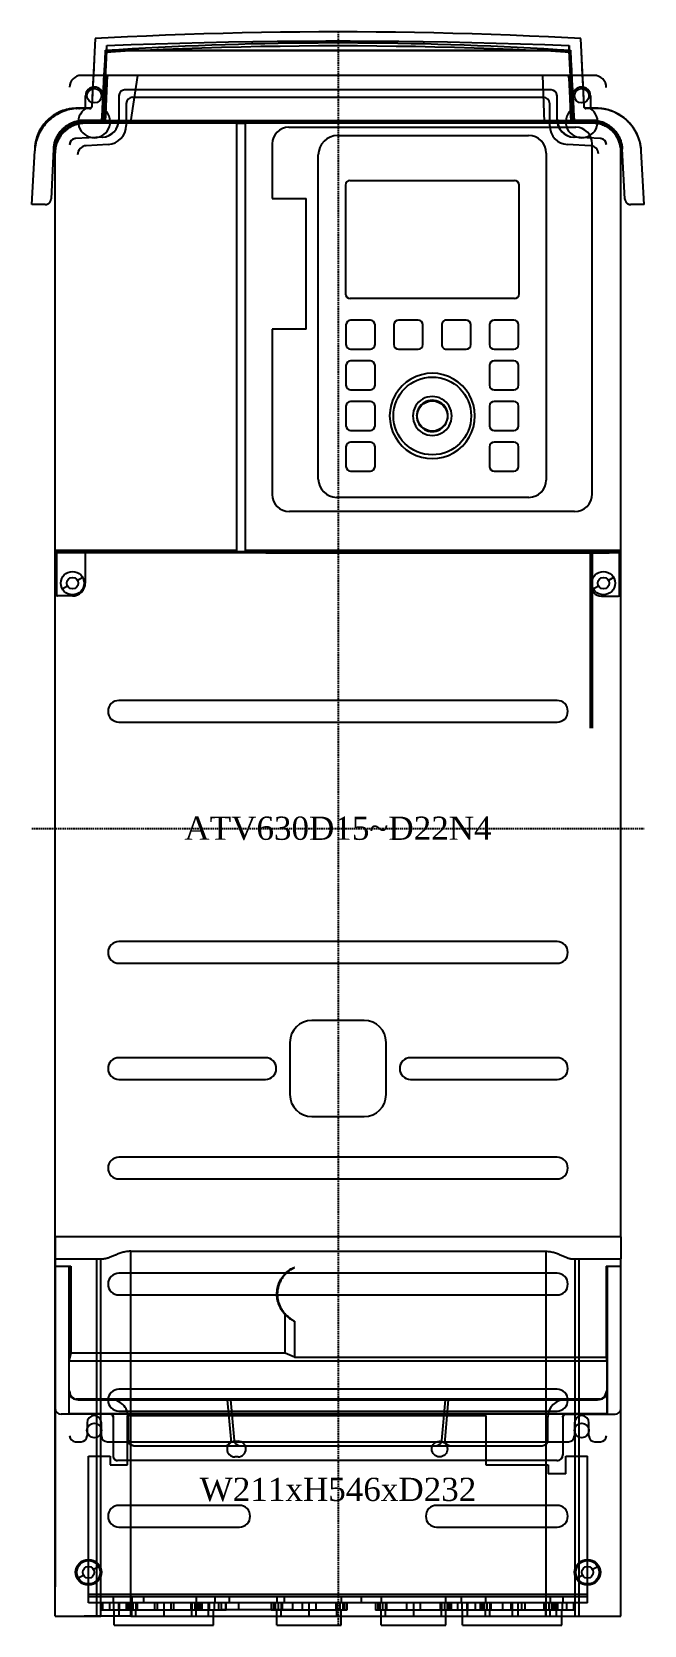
# Model space of a CAD drawing. Extents: x 0 to 211, y 0 to 549.
import ezdxf

# ---------------------------------------------------------------- set-up
doc = ezdxf.new("R2010")
doc.units = 0
doc.linetypes.add('DASHED', pattern=[0.75, 0.5, -0.25])
doc.layers.add('--8N-THT. FIXING HOLE', color=4, linetype='CONTINUOUS')
doc.layers.add('-15N-THT. THIẾT BỊ ĐÓNG MỞ', color=40, linetype='CONTINUOUS')
doc.styles.add('- 04.0', font='times.ttf', dxfattribs={"height": 4})

# ---------------------------------------------------------------- blocks, each defined once
blk = doc.blocks.new('06 - N - SC VSD ATV630D15~D22N4')
at = {"layer": '--8N-THT. FIXING HOLE'}
for centre in [(-84.01, 252.55), (83.99, 252.55), (-84.01, -207.45), (83.99, -207.45)]:
    blk.add_circle(centre, 2.5, dxfattribs=at)
at = {"layer": '-15N-THT. THIẾT BỊ ĐÓNG MỞ'}
for p, q in [((0, 274.56), (-6.6, 274.54)), ((6.6, 274.54), (0, 274.56)), ((-83.66, 272.24), (-84.89, 248.81)), ((-72.6, 272.8), (-83.66, 272.24)), ((-79.84, 266.18), (-79.65, 269.86)), ((-79.72, 268.88), (-79.7, 269.18)), ((-79.7, 269.18), (-79.67, 269.5)), ((-79.67, 269.5), (-79.65, 269.86)), ((-79.65, 269.86), (-71.27, 270.17)), ((-66, 273.11), (-72.6, 272.8)), ((-71.27, 270.17), (-62.89, 270.45)), ((-66.38, 269.05), (-61.81, 269.29)), ((-59.41, 273.38), (-66, 273.11)), ((-62.89, 270.45), (-54.5, 270.69)), ((-61.81, 269.29), (-57.23, 269.51)), ((-52.81, 273.63), (-59.41, 273.38)), ((-57.23, 269.51), (-52.66, 269.72)), ((-54.5, 270.69), (-46.12, 270.89)), ((-53.61, 268.84), (-46.89, 269.07)), ((-46.21, 273.85), (-52.81, 273.63)), ((-52.66, 269.72), (-48.08, 269.9)), ((-48.08, 269.9), (-43.51, 270.07)), ((-46.89, 269.07), (-40.17, 269.27)), ((-39.61, 274.03), (-46.21, 273.85)), ((-46.12, 270.89), (-37.74, 271.07)), ((-43.51, 270.07), (-38.93, 270.23)), ((-40.17, 269.27), (-33.41, 269.44)), ((-33.01, 274.19), (-39.61, 274.03)), ((-38.93, 270.23), (-34.35, 270.37)), ((-37.74, 271.07), (-29.35, 271.2)), ((-34.35, 270.37), (-29.77, 270.49)), ((-33.41, 269.44), (-26.65, 269.57)), ((-26.41, 274.33), (-33.01, 274.19)), ((-29.77, 270.49), (-25.19, 270.59)), ((-29.35, 271.2), (-20.97, 271.31)), ((-26.65, 269.57), (-19.99, 269.68)), ((-19.81, 274.43), (-26.41, 274.33)), ((-25.19, 270.59), (-20.61, 270.67)), ((-20.97, 271.31), (-12.58, 271.37)), ((-20.61, 270.67), (-16.03, 270.74)), ((-19.99, 269.68), (-13.34, 269.75)), ((-13.21, 274.5), (-19.81, 274.43)), ((-16.03, 270.74), (-11.45, 270.79)), ((-13.34, 269.75), (-6.67, 269.8)), ((-6.6, 274.54), (-13.21, 274.5)), ((-12.58, 271.37), (-4.19, 271.41)), ((-11.45, 270.79), (-6.87, 270.83)), ((-6.87, 270.83), (-2.29, 270.84)), ((-6.67, 269.8), (0, 269.81)), ((-4.19, 271.41), (4.19, 271.41)), ((-2.29, 270.84), (2.29, 270.84)), ((0, 269.81), (6.67, 269.8)), ((2.29, 270.84), (6.87, 270.83)), ((4.19, 271.41), (12.58, 271.37)), ((13.2, 274.5), (6.6, 274.54)), ((6.67, 269.8), (13.34, 269.75)), ((6.87, 270.83), (11.45, 270.79)), ((11.45, 270.79), (16.03, 270.74)), ((12.58, 271.37), (20.97, 271.31)), ((19.81, 274.43), (13.2, 274.5)), ((13.34, 269.75), (19.99, 269.68)), ((16.03, 270.74), (20.61, 270.67)), ((26.41, 274.33), (19.81, 274.43)), ((19.99, 269.68), (26.65, 269.57)), ((20.61, 270.67), (25.19, 270.59)), ((20.97, 271.31), (29.35, 271.2)), ((25.19, 270.59), (29.77, 270.49)), ((33.01, 274.19), (26.41, 274.33)), ((26.65, 269.57), (33.41, 269.44)), ((29.35, 271.2), (37.71, 271.07)), ((29.77, 270.49), (34.35, 270.37)), ((39.58, 274.03), (33.01, 274.19)), ((33.41, 269.44), (40.15, 269.27)), ((34.35, 270.37), (38.9, 270.23)), ((37.71, 271.07), (46.1, 270.89)), ((38.9, 270.23), (43.48, 270.07)), ((46.18, 273.85), (39.58, 274.03)), ((40.15, 269.27), (46.87, 269.07)), ((43.48, 270.07), (48.06, 269.9)), ((46.1, 270.89), (54.48, 270.69)), ((52.78, 273.63), (46.18, 273.85)), ((46.87, 269.07), (53.58, 268.84)), ((48.06, 269.9), (52.63, 269.72)), ((52.63, 269.72), (57.21, 269.51)), ((59.38, 273.38), (52.78, 273.63)), ((54.48, 270.69), (62.86, 270.45)), ((57.21, 269.51), (61.79, 269.29)), ((65.98, 273.11), (59.38, 273.38)), ((61.79, 269.29), (66.36, 269.05)), ((62.86, 270.45), (71.24, 270.17)), ((72.57, 272.8), (65.98, 273.11)), ((71.24, 270.17), (79.62, 269.86)), ((83.64, 272.24), (72.57, 272.8)), ((79.65, 269.5), (79.62, 269.86)), ((79.62, 269.86), (79.82, 266.18)), ((79.67, 269.18), (79.65, 269.5)), ((79.7, 268.88), (79.67, 269.18)), ((84.87, 248.7), (83.64, 272.24)), ((-84.04, 265.01), (-84.32, 259.68)), ((-79.74, 268.16), (-81, 244.05)), ((-79.74, 268.05), (-80.99, 244.06)), ((-80.62, 251.43), (-79.84, 266.18)), ((-80.46, 261.32), (-80.28, 264.77)), ((-80.28, 264.77), (-80.1, 268.23)), ((-80.1, 268.23), (-75.53, 268.52)), ((-80.1, 268.23), (-80.07, 268.04)), ((-80.07, 268.04), (-80.05, 267.89)), ((-80.05, 267.89), (-80.02, 267.77)), ((-80.02, 267.77), (-80, 267.68)), ((-80, 267.68), (-79.97, 267.63)), ((-79.97, 267.63), (-79.94, 267.61)), ((-79.94, 267.61), (-73.4, 267.97)), ((-79.94, 267.61), (-79.92, 267.63)), ((-79.92, 267.63), (-79.9, 267.68)), ((-79.9, 267.68), (-79.87, 267.76)), ((-79.87, 267.76), (-79.85, 267.87)), ((-79.85, 267.87), (-79.82, 268.01)), ((-79.82, 268.01), (-79.8, 268.18)), ((-79.8, 268.18), (-79.77, 268.38)), ((-79.77, 268.38), (-79.75, 268.62)), ((-79.75, 268.62), (-79.72, 268.88)), ((-79.74, 268.16), (-79.74, 268.05)), ((79.71, 268.16), (-79.74, 268.16)), ((79.71, 268.05), (-79.74, 268.05)), ((-75.53, 268.52), (-70.96, 268.79)), ((-73.4, 267.97), (-66.85, 268.29)), ((-70.96, 268.79), (-66.38, 269.05)), ((-66.85, 268.29), (-60.23, 268.58)), ((-60.23, 268.58), (-53.61, 268.84)), ((53.58, 268.84), (60.2, 268.58)), ((60.2, 268.58), (66.83, 268.29)), ((66.36, 269.05), (70.93, 268.79)), ((66.83, 268.29), (73.37, 267.97)), ((70.93, 268.79), (75.5, 268.52)), ((73.37, 267.97), (79.92, 267.61)), ((75.5, 268.52), (80.08, 268.23)), ((79.72, 268.62), (79.7, 268.88)), ((80.98, 244.05), (79.71, 268.16)), ((79.71, 268.16), (79.71, 268.05)), ((80.97, 244.06), (79.71, 268.05)), ((79.75, 268.38), (79.72, 268.62)), ((79.77, 268.18), (79.75, 268.38)), ((79.8, 268.01), (79.77, 268.18)), ((79.82, 267.87), (79.8, 268.01)), ((79.85, 267.76), (79.82, 267.87)), ((79.82, 266.18), (80.59, 251.43)), ((79.87, 267.68), (79.85, 267.76)), ((79.9, 267.63), (79.87, 267.68)), ((79.92, 267.61), (79.9, 267.63)), ((79.95, 267.63), (79.92, 267.61)), ((79.97, 267.68), (79.95, 267.63)), ((80, 267.77), (79.97, 267.68)), ((80.02, 267.89), (80, 267.77)), ((80.05, 268.04), (80.02, 267.89)), ((80.08, 268.23), (80.05, 268.04)), ((80.08, 268.23), (80.26, 264.77)), ((80.26, 264.77), (80.44, 261.32)), ((84.87, 248.7), (83.88, 267.74)), ((84.87, 248.66), (83.88, 267.65)), ((84.3, 259.55), (84.02, 264.99)), ((-88.47, 259.55), (-88.47, 259.55)), ((-79.52, 259.55), (-88.47, 259.55)), ((-84.32, 259.68), (-84.46, 257.01)), ((-80.65, 257.87), (-80.46, 261.32)), ((-79.71, 258.54), (-80.43, 244.85)), ((-79.56, 259.55), (-80.29, 243.55)), ((-79.71, 258.54), (-79.71, 258.54)), ((-79.52, 259.55), (-79.64, 256.97)), ((88.25, 259.55), (-79.52, 259.55)), ((-78.65, 259.55), (-78.65, 259.55)), ((-69.1, 259.55), (-71.55, 243.55)), ((70.42, 259.55), (71.07, 243.55)), ((78.65, 259.55), (78.65, 259.55)), ((79.49, 259.55), (79.61, 256.97)), ((79.53, 259.55), (80.27, 243.55)), ((80.41, 244.85), (79.69, 258.56)), ((79.69, 258.56), (79.69, 258.56)), ((80.44, 261.32), (80.62, 257.87)), ((84.44, 256.83), (84.3, 259.55)), ((88.25, 259.55), (88.25, 259.55)), ((-92.5, 255.53), (-92.5, 255.53)), ((-84.6, 254.34), (-84.74, 251.67)), ((-84.46, 257.01), (-84.6, 254.34)), ((-81.01, 250.96), (-80.83, 254.42)), ((-80.83, 254.42), (-80.65, 257.87)), ((-79.76, 254.39), (-79.87, 251.8)), ((-79.64, 256.97), (-79.76, 254.39)), ((73.48, 254.55), (-73.54, 254.55)), ((-73.54, 254.55), (-73.54, 254.55)), ((-73.5, 254.55), (-73.5, 254.55)), ((73.47, 254.55), (73.47, 254.55)), ((73.48, 254.55), (73.48, 254.55)), ((79.61, 256.97), (79.73, 254.39)), ((79.73, 254.39), (79.85, 251.8)), ((80.62, 257.87), (80.8, 254.42)), ((80.8, 254.42), (80.99, 250.96)), ((84.59, 254.11), (84.44, 256.83)), ((84.73, 251.39), (84.59, 254.11)), ((92.48, 255.33), (92.48, 255.33)), ((-95.39, 247.18), (-95.97, 246.94)), ((-94.8, 247.4), (-95.39, 247.18)), ((-94.38, 247.26), (-95, 247.02)), ((-94.2, 247.59), (-94.8, 247.4)), ((-93.74, 247.47), (-94.38, 247.26)), ((-93.59, 247.76), (-94.2, 247.59)), ((-93.1, 247.66), (-93.74, 247.47)), ((-92.98, 247.89), (-93.59, 247.76)), ((-92.45, 247.82), (-93.1, 247.66)), ((-92.51, 247.98), (-92.98, 247.89)), ((-92.74, 247.94), (-92.98, 247.89)), ((-92.49, 247.98), (-92.74, 247.94)), ((-92.04, 248.05), (-92.51, 247.98)), ((-92.24, 248.02), (-92.49, 247.98)), ((-91.79, 247.95), (-92.45, 247.82)), ((-91.99, 248.06), (-92.24, 248.02)), ((-91.57, 248.11), (-92.04, 248.05)), ((-91.84, 248.08), (-91.99, 248.06)), ((-91.69, 248.1), (-91.84, 248.08)), ((-91.13, 248.05), (-91.79, 247.95)), ((-91.53, 248.12), (-91.69, 248.1)), ((-91.09, 248.15), (-91.57, 248.11)), ((-91.37, 248.14), (-91.53, 248.12)), ((-91.22, 248.15), (-91.37, 248.14)), ((-91.06, 248.16), (-91.22, 248.15)), ((-90.46, 248.12), (-91.13, 248.05)), ((-90.61, 248.17), (-91.09, 248.15)), ((-90.9, 248.18), (-91.06, 248.16)), ((-90.74, 248.19), (-90.9, 248.18)), ((-90.61, 248.2), (-90.74, 248.19)), ((-90.47, 248.2), (-90.61, 248.2)), ((-90.14, 248.18), (-90.61, 248.17)), ((-90.33, 248.21), (-90.47, 248.2)), ((-89.79, 248.16), (-90.46, 248.12)), ((-90.19, 248.21), (-90.33, 248.21)), ((-90.05, 248.22), (-90.19, 248.21)), ((-90.14, 248.18), (-90.05, 248.19)), ((-85.4, 248.18), (-90.14, 248.18)), ((-89.91, 248.22), (-90.05, 248.22)), ((-90.05, 248.19), (-89.97, 248.2)), ((-89.97, 248.2), (-89.88, 248.21)), ((-89.77, 248.22), (-89.91, 248.22)), ((-89.88, 248.21), (-89.8, 248.22)), ((-89.8, 248.22), (-89.71, 248.22)), ((-89.12, 248.18), (-89.79, 248.16)), ((-89.63, 248.22), (-89.77, 248.22)), ((-89.71, 248.22), (-89.63, 248.22)), ((-89.63, 248.22), (-89.55, 248.22)), ((-85.58, 248.22), (-89.63, 248.22)), ((-89.55, 248.22), (-89.46, 248.22)), ((-89.46, 248.22), (-89.38, 248.21)), ((-89.38, 248.21), (-89.29, 248.2)), ((-89.29, 248.2), (-89.21, 248.19)), ((-89.21, 248.19), (-89.12, 248.18)), ((-87, 248.16), (-87, 252.55)), ((-87, 252.55), (-87, 252.55)), ((-87, 248.16), (-87, 248.16)), ((-85.75, 248.18), (-85.72, 248.19)), ((-85.68, 248.18), (-85.75, 248.18)), ((-85.72, 248.19), (-85.69, 248.2)), ((-85.69, 248.2), (-85.66, 248.21)), ((-85.6, 248.19), (-85.68, 248.18)), ((-85.66, 248.21), (-85.63, 248.22)), ((-85.63, 248.22), (-85.61, 248.22)), ((-85.61, 248.22), (-85.58, 248.22)), ((-85.52, 248.21), (-85.6, 248.19)), ((-85.58, 248.22), (-85.55, 248.22)), ((-85.57, 248.22), (-85.58, 248.22)), ((-85.56, 248.22), (-85.57, 248.22)), ((-85.55, 248.22), (-85.56, 248.22)), ((-85.56, 248.22), (-85.56, 248.22)), ((-85.55, 248.22), (-85.52, 248.22)), ((-85.54, 248.22), (-85.55, 248.22)), ((-85.53, 248.22), (-85.54, 248.22)), ((-85.52, 248.23), (-85.53, 248.23)), ((-85.53, 248.23), (-85.53, 248.22)), ((-85.45, 248.23), (-85.52, 248.21)), ((-85.51, 248.23), (-85.52, 248.23)), ((-85.52, 248.22), (-85.49, 248.21)), ((-85.5, 248.23), (-85.51, 248.23)), ((-85.51, 248.23), (-85.51, 248.23)), ((-85.49, 248.23), (-85.5, 248.23)), ((-85.48, 248.23), (-85.49, 248.23)), ((-85.49, 248.21), (-85.46, 248.2)), ((-85.47, 248.24), (-85.48, 248.23)), ((-85.46, 248.24), (-85.47, 248.24)), ((-85.45, 248.24), (-85.46, 248.24)), ((-85.46, 248.2), (-85.43, 248.19)), ((-85.38, 248.26), (-85.45, 248.23)), ((-85.44, 248.24), (-85.45, 248.24)), ((-85.43, 248.25), (-85.44, 248.24)), ((-85.42, 248.25), (-85.43, 248.25)), ((-85.43, 248.19), (-85.4, 248.18)), ((-85.41, 248.26), (-85.42, 248.25)), ((-85.4, 248.26), (-85.41, 248.26)), ((-85.39, 248.26), (-85.4, 248.26)), ((-85.4, 248.18), (-85.36, 248.18)), ((-85.38, 248.27), (-85.39, 248.26)), ((-85.31, 248.3), (-85.38, 248.26)), ((-85.37, 248.27), (-85.38, 248.27)), ((-85.36, 248.28), (-85.37, 248.27)), ((-85.34, 248.28), (-85.36, 248.28)), ((-85.36, 248.18), (-85.32, 248.18)), ((-85.33, 248.29), (-85.34, 248.28)), ((-85.32, 248.29), (-85.33, 248.29)), ((-85.31, 248.3), (-85.32, 248.29)), ((-85.32, 248.18), (-85.28, 248.19)), ((-85.25, 248.34), (-85.31, 248.3)), ((-85.3, 248.3), (-85.31, 248.3)), ((-85.29, 248.31), (-85.3, 248.3)), ((-85.28, 248.32), (-85.29, 248.31)), ((-85.27, 248.32), (-85.28, 248.32)), ((-85.28, 248.19), (-85.24, 248.2)), ((-85.26, 248.33), (-85.27, 248.32)), ((-85.24, 248.34), (-85.26, 248.33)), ((-85.19, 248.38), (-85.25, 248.34)), ((-85.23, 248.35), (-85.24, 248.34)), ((-85.24, 248.2), (-85.2, 248.22)), ((-85.22, 248.36), (-85.23, 248.35)), ((-85.21, 248.37), (-85.22, 248.36)), ((-85.2, 248.38), (-85.21, 248.37)), ((-85.19, 248.38), (-85.2, 248.38)), ((-85.2, 248.22), (-85.17, 248.23)), ((-85.13, 248.44), (-85.19, 248.38)), ((-85.17, 248.23), (-85.13, 248.25)), ((-85.08, 248.5), (-85.13, 248.44)), ((-85.13, 248.25), (-85.1, 248.28)), ((-85.1, 248.28), (-85.07, 248.3)), ((-85.03, 248.56), (-85.08, 248.5)), ((-85.07, 248.3), (-85.04, 248.33)), ((-85.04, 248.33), (-85.01, 248.36)), ((-84.99, 248.62), (-85.03, 248.56)), ((-85.01, 248.36), (-84.99, 248.39)), ((-84.95, 248.69), (-84.99, 248.62)), ((-84.99, 248.39), (-84.97, 248.42)), ((-84.97, 248.42), (-84.95, 248.46)), ((-84.93, 248.77), (-84.95, 248.69)), ((-84.95, 248.46), (-84.93, 248.5)), ((-84.9, 248.84), (-84.93, 248.77)), ((-84.93, 248.5), (-84.92, 248.53)), ((-84.92, 248.53), (-84.91, 248.57)), ((-84.91, 248.57), (-84.9, 248.61)), ((-84.89, 248.92), (-84.9, 248.84)), ((-84.89, 248.71), (-84.9, 248.68)), ((-84.9, 248.68), (-84.9, 248.65)), ((-84.9, 248.61), (-84.9, 248.65)), ((-84.88, 249), (-84.89, 248.92)), ((-84.88, 248.93), (-84.89, 248.89)), ((-84.88, 248.92), (-84.89, 248.91)), ((-84.89, 248.91), (-84.89, 248.9)), ((-84.89, 248.9), (-84.89, 248.88)), ((-84.89, 248.89), (-84.89, 248.86)), ((-84.89, 248.88), (-84.89, 248.87)), ((-84.89, 248.87), (-84.89, 248.86)), ((-84.89, 248.86), (-84.89, 248.81)), ((-84.89, 248.86), (-84.89, 248.84)), ((-84.89, 248.84), (-84.89, 248.83)), ((-84.89, 248.83), (-84.89, 248.81)), ((-84.89, 248.81), (-84.89, 248.79)), ((-84.89, 248.79), (-84.89, 248.76)), ((-84.89, 248.76), (-84.89, 248.74)), ((-84.89, 248.74), (-84.89, 248.71)), ((-84.74, 251.67), (-84.88, 249.01)), ((-84.88, 249.01), (-84.88, 248.98)), ((-84.88, 249.01), (-84.88, 249)), ((-84.88, 249), (-84.88, 249)), ((-84.88, 249), (-84.88, 249)), ((-84.88, 249), (-84.88, 249)), ((-84.88, 249), (-84.88, 249)), ((-84.88, 249), (-84.88, 249)), ((-84.88, 249), (-84.88, 248.99)), ((-84.88, 248.99), (-84.88, 248.98)), ((-84.88, 248.98), (-84.88, 248.96)), ((-84.88, 248.98), (-84.88, 248.97)), ((-84.88, 248.97), (-84.88, 248.96)), ((-84.88, 248.96), (-84.88, 248.93)), ((-84.88, 248.96), (-84.88, 248.95)), ((-84.88, 248.95), (-84.88, 248.94)), ((-84.88, 248.94), (-84.88, 248.93)), ((-84.88, 248.93), (-84.88, 248.92)), ((-81.37, 244.06), (-81.19, 247.51)), ((-81.19, 247.51), (-81.01, 250.96)), ((-81, 252.55), (-81, 248.16)), ((-81, 252.55), (-81, 252.55)), ((-81, 248.16), (-81, 248.16)), ((-81, 244.06), (-80.81, 247.74)), ((-80.81, 247.74), (-80.62, 251.43)), ((-79.99, 249.22), (-80.11, 246.64)), ((-79.87, 251.8), (-79.99, 249.22)), ((-75.5, 252.59), (-75.5, 252.59)), ((-75.5, 252.59), (-75.5, 244.25)), ((-75.5, 252.55), (-75.5, 252.55)), ((-72.99, 249.84), (-72.99, 242.29)), ((-72.99, 249.84), (-72.99, 249.84)), ((-70.79, 252.04), (70.72, 252.04)), ((-70.79, 252.04), (-70.79, 252.04)), ((70.72, 252.04), (70.72, 252.04)), ((72.97, 242.12), (72.97, 249.8)), ((72.97, 249.8), (72.97, 249.8)), ((75.48, 244.25), (75.48, 252.55)), ((75.48, 252.55), (75.48, 252.55)), ((75.48, 252.54), (75.48, 252.54)), ((79.85, 251.8), (79.97, 249.22)), ((79.97, 249.22), (80.09, 246.64)), ((80.59, 251.43), (80.79, 247.74)), ((80.79, 247.74), (80.98, 244.06)), ((80.98, 248.16), (80.98, 252.55)), ((80.98, 252.55), (80.98, 252.55)), ((80.98, 248.16), (80.98, 248.16)), ((80.99, 250.96), (81.17, 247.51)), ((81.17, 247.51), (81.35, 244.06)), ((84.87, 248.66), (84.73, 251.39)), ((84.87, 248.7), (84.87, 248.71)), ((84.87, 248.71), (84.87, 248.71)), ((84.87, 248.71), (84.87, 248.7)), ((84.87, 248.69), (84.87, 248.7)), ((84.87, 248.7), (84.87, 248.69)), ((84.87, 248.69), (84.87, 248.7)), ((84.87, 248.69), (84.87, 248.7)), ((84.87, 248.66), (84.87, 248.69)), ((84.87, 248.69), (84.87, 248.66)), ((84.87, 248.68), (84.87, 248.69)), ((84.87, 248.68), (84.87, 248.69)), ((84.87, 248.67), (84.87, 248.68)), ((84.87, 248.67), (84.87, 248.68)), ((84.88, 248.66), (84.87, 248.67)), ((84.88, 248.66), (84.87, 248.67)), ((84.87, 248.66), (84.88, 248.62)), ((84.88, 248.62), (84.87, 248.66)), ((84.88, 248.65), (84.88, 248.66)), ((84.88, 248.65), (84.88, 248.66)), ((84.88, 248.63), (84.88, 248.65)), ((84.88, 248.63), (84.88, 248.65)), ((84.88, 248.64), (84.88, 248.64)), ((84.88, 248.64), (84.88, 248.64)), ((84.88, 248.64), (84.88, 248.63)), ((84.88, 248.64), (84.88, 248.64)), ((84.88, 248.64), (84.88, 248.63)), ((84.88, 248.63), (84.88, 248.64)), ((84.88, 248.62), (84.88, 248.63)), ((84.88, 248.62), (84.88, 248.58)), ((84.88, 248.58), (84.88, 248.62)), ((84.89, 248.61), (84.88, 248.62)), ((84.88, 248.58), (84.89, 248.54)), ((84.89, 248.54), (84.88, 248.58)), ((84.89, 248.6), (84.89, 248.61)), ((84.89, 248.59), (84.89, 248.6)), ((84.89, 248.6), (84.89, 248.6)), ((84.9, 248.58), (84.89, 248.59)), ((84.89, 248.54), (84.91, 248.5)), ((84.91, 248.5), (84.89, 248.54)), ((84.9, 248.57), (84.9, 248.58)), ((84.93, 248.5), (84.9, 248.57)), ((84.91, 248.5), (84.92, 248.47)), ((84.92, 248.47), (84.91, 248.5)), ((84.92, 248.47), (84.94, 248.43)), ((84.94, 248.43), (84.92, 248.47)), ((84.96, 248.44), (84.93, 248.5)), ((84.94, 248.43), (84.96, 248.4)), ((84.96, 248.4), (84.94, 248.43)), ((85.01, 248.39), (84.96, 248.44)), ((84.96, 248.4), (84.99, 248.36)), ((84.99, 248.36), (84.96, 248.4)), ((84.99, 248.36), (85.02, 248.33)), ((85.02, 248.33), (84.99, 248.36)), ((85.06, 248.34), (85.01, 248.39)), ((85.02, 248.33), (85.05, 248.3)), ((85.05, 248.3), (85.02, 248.33)), ((85.05, 248.3), (85.08, 248.28)), ((85.08, 248.28), (85.05, 248.3)), ((85.11, 248.3), (85.06, 248.34)), ((85.08, 248.28), (85.11, 248.26)), ((85.11, 248.26), (85.08, 248.28)), ((85.18, 248.27), (85.11, 248.3)), ((85.11, 248.26), (85.15, 248.24)), ((85.15, 248.24), (85.11, 248.26)), ((85.15, 248.24), (85.18, 248.22)), ((85.18, 248.22), (85.15, 248.24)), ((85.24, 248.24), (85.18, 248.27)), ((85.18, 248.22), (85.22, 248.2)), ((85.22, 248.2), (85.18, 248.22)), ((85.22, 248.2), (85.26, 248.19)), ((85.26, 248.19), (85.22, 248.2)), ((85.31, 248.23), (85.24, 248.24)), ((85.26, 248.19), (85.3, 248.18)), ((85.3, 248.18), (85.26, 248.19)), ((85.3, 248.18), (85.34, 248.18)), ((85.34, 248.18), (85.3, 248.18)), ((85.35, 248.22), (85.31, 248.23)), ((85.34, 248.18), (85.38, 248.18)), ((85.39, 248.18), (85.34, 248.18)), ((85.38, 248.22), (85.35, 248.22)), ((85.38, 248.21), (85.38, 248.22)), ((85.38, 248.22), (85.38, 248.22)), ((85.38, 248.22), (85.38, 248.21)), ((88.98, 248.22), (85.38, 248.22)), ((85.39, 248.2), (85.38, 248.21)), ((85.38, 248.21), (85.38, 248.2)), ((85.38, 248.2), (85.38, 248.18)), ((89.01, 248.18), (85.38, 248.18)), ((85.39, 248.18), (85.39, 248.2)), ((86.98, 252.55), (86.98, 248.16)), ((86.98, 252.55), (86.98, 252.55)), ((86.98, 248.16), (86.98, 248.16)), ((88.96, 248.2), (88.95, 248.18)), ((89.63, 248.16), (88.95, 248.18)), ((88.97, 248.21), (88.96, 248.2)), ((88.98, 248.22), (88.97, 248.22)), ((88.97, 248.22), (88.97, 248.21)), ((88.99, 248.21), (88.98, 248.22)), ((89.25, 248.22), (88.98, 248.22)), ((89, 248.2), (88.99, 248.21)), ((89.01, 248.18), (89, 248.2)), ((89.68, 248.16), (89.01, 248.18)), ((89.52, 248.21), (89.25, 248.22)), ((89.78, 248.2), (89.52, 248.21)), ((90.3, 248.12), (89.63, 248.16)), ((90.35, 248.12), (89.68, 248.16)), ((90.05, 248.19), (89.78, 248.2)), ((90.32, 248.16), (90.05, 248.19)), ((90.97, 248.05), (90.3, 248.12)), ((90.59, 248.14), (90.32, 248.16)), ((91.02, 248.05), (90.35, 248.12)), ((90.85, 248.11), (90.59, 248.14)), ((91.12, 248.07), (90.85, 248.11)), ((91.64, 247.94), (90.97, 248.05)), ((91.69, 247.94), (91.02, 248.05)), ((91.39, 248.04), (91.12, 248.07)), ((91.65, 247.99), (91.39, 248.04)), ((92.31, 247.81), (91.64, 247.94)), ((91.92, 247.94), (91.65, 247.99)), ((92.35, 247.81), (91.69, 247.94)), ((92.18, 247.89), (91.92, 247.94)), ((92.44, 247.83), (92.18, 247.89)), ((92.96, 247.65), (92.31, 247.81)), ((93.01, 247.65), (92.35, 247.81)), ((92.7, 247.77), (92.44, 247.83)), ((92.96, 247.7), (92.7, 247.77)), ((93.22, 247.63), (92.96, 247.7)), ((93.61, 247.46), (92.96, 247.65)), ((93.65, 247.47), (93.01, 247.65)), ((93.48, 247.56), (93.22, 247.63)), ((93.74, 247.48), (93.48, 247.56)), ((94.26, 247.25), (93.61, 247.46)), ((94.29, 247.25), (93.65, 247.47)), ((93.99, 247.39), (93.74, 247.48)), ((94.25, 247.3), (93.99, 247.39)), ((94.5, 247.21), (94.25, 247.3)), ((94.89, 247.01), (94.26, 247.25)), ((94.92, 247.01), (94.29, 247.25)), ((94.75, 247.11), (94.5, 247.21)), ((95, 247.01), (94.75, 247.11)), ((-102.13, 241.74), (-102.46, 241.21)), ((-101.77, 242.26), (-102.13, 241.74)), ((-101.72, 241.67), (-102.1, 241.12)), ((-101.39, 242.76), (-101.77, 242.26)), ((-101.32, 242.21), (-101.72, 241.67)), ((-100.98, 243.24), (-101.39, 242.76)), ((-100.9, 242.73), (-101.32, 242.21)), ((-100.56, 243.7), (-100.98, 243.24)), ((-100.46, 243.23), (-100.9, 242.73)), ((-100.12, 244.15), (-100.56, 243.7)), ((-99.99, 243.71), (-100.46, 243.23)), ((-99.66, 244.58), (-100.12, 244.15)), ((-99.51, 244.17), (-99.99, 243.71)), ((-99.18, 244.98), (-99.66, 244.58)), ((-99, 244.61), (-99.51, 244.17)), ((-98.68, 245.37), (-99.18, 244.98)), ((-98.48, 245.03), (-99, 244.61)), ((-98.17, 245.73), (-98.68, 245.37)), ((-97.94, 245.42), (-98.48, 245.03)), ((-97.64, 246.07), (-98.17, 245.73)), ((-97.38, 245.79), (-97.94, 245.42)), ((-97.09, 246.38), (-97.64, 246.07)), ((-96.8, 246.13), (-97.38, 245.79)), ((-96.54, 246.68), (-97.09, 246.38)), ((-96.22, 246.45), (-96.8, 246.13)), ((-95.97, 246.94), (-96.54, 246.68)), ((-95.61, 246.75), (-96.22, 246.45)), ((-95, 247.02), (-95.61, 246.75)), ((-94.6, 241.35), (-94.26, 241.65)), ((-94.23, 241.62), (-94.57, 241.33)), ((-94.46, 241.49), (-94.32, 241.61)), ((-94.32, 241.61), (-94.18, 241.73)), ((-94.26, 241.65), (-93.91, 241.93)), ((-93.87, 241.91), (-94.23, 241.62)), ((-94.18, 241.73), (-93.9, 241.95)), ((-93.91, 241.93), (-93.54, 242.19)), ((-93.9, 241.95), (-93.62, 242.15)), ((-93.5, 242.18), (-93.87, 241.91)), ((-93.31, 241.61), (-93.68, 241.34)), ((-93.62, 242.15), (-93.34, 242.35)), ((-93.54, 242.19), (-93.16, 242.44)), ((-93.12, 242.43), (-93.5, 242.18)), ((-93.34, 242.35), (-93.04, 242.54)), ((-92.94, 241.87), (-93.31, 241.61)), ((-93.16, 242.44), (-92.78, 242.68)), ((-92.73, 242.66), (-93.12, 242.43)), ((-93.04, 242.54), (-92.89, 242.63)), ((-92.55, 242.12), (-92.94, 241.87)), ((-92.89, 242.63), (-92.73, 242.72)), ((-92.78, 242.68), (-92.38, 242.89)), ((-92.33, 242.88), (-92.73, 242.66)), ((-92.73, 242.72), (-92.58, 242.81)), ((-92.58, 242.81), (-92.42, 242.9)), ((-92.16, 242.34), (-92.55, 242.12)), ((-92.06, 241.81), (-92.47, 241.58)), ((-92.42, 242.9), (-92.26, 242.98)), ((-92.38, 242.89), (-91.98, 243.09)), ((-91.92, 243.08), (-92.33, 242.88)), ((-92.26, 242.98), (-92.09, 243.06)), ((-91.75, 242.55), (-92.16, 242.34)), ((-92.09, 243.06), (-91.93, 243.13)), ((-91.65, 242.02), (-92.06, 241.81)), ((-91.98, 243.09), (-91.56, 243.27)), ((-91.93, 243.13), (-91.77, 243.21)), ((-91.5, 243.26), (-91.92, 243.08)), ((-91.77, 243.21), (-91.6, 243.28)), ((-91.34, 242.74), (-91.75, 242.55)), ((-91.23, 242.22), (-91.65, 242.02)), ((-91.6, 243.28), (-91.43, 243.35)), ((-91.56, 243.27), (-91.14, 243.43)), ((-91.08, 243.43), (-91.5, 243.26)), ((-91.43, 243.35), (-91.27, 243.41)), ((-90.91, 242.91), (-91.34, 242.74)), ((-91.27, 243.41), (-91.1, 243.48)), ((-90.8, 242.39), (-91.23, 242.22)), ((-91.14, 243.43), (-90.71, 243.58)), ((-91.1, 243.48), (-90.93, 243.54)), ((-90.65, 243.57), (-91.08, 243.43)), ((-90.93, 243.54), (-90.75, 243.59)), ((-90.48, 243.06), (-90.91, 242.91)), ((-90.36, 242.54), (-90.8, 242.39)), ((-90.75, 243.59), (-90.58, 243.65)), ((-90.71, 243.58), (-90.28, 243.7)), ((-90.21, 243.7), (-90.65, 243.57)), ((-90.58, 243.65), (-90.41, 243.7)), ((-90.05, 243.19), (-90.48, 243.06)), ((-90.41, 243.7), (-90.23, 243.74)), ((-89.92, 242.67), (-90.36, 242.54)), ((-90.28, 243.7), (-89.84, 243.81)), ((-90.23, 243.74), (-90.06, 243.79)), ((-89.77, 243.81), (-90.21, 243.7)), ((-90.06, 243.79), (-89.88, 243.83)), ((-89.6, 243.3), (-90.05, 243.19)), ((-89.47, 242.79), (-89.92, 242.67)), ((-89.88, 243.83), (-89.71, 243.87)), ((-89.84, 243.81), (-89.4, 243.9)), ((-89.32, 243.9), (-89.77, 243.81)), ((-89.71, 243.87), (-89.53, 243.9)), ((-89.16, 243.39), (-89.6, 243.3)), ((-89.53, 243.9), (-89.35, 243.94)), ((-89.01, 242.88), (-89.47, 242.79)), ((-89.4, 243.9), (-88.95, 243.97)), ((-89.35, 243.94), (-89.17, 243.97)), ((-88.87, 243.96), (-89.32, 243.9)), ((-89.17, 243.97), (-89, 243.99)), ((-88.71, 243.46), (-89.16, 243.39)), ((-88.56, 242.95), (-89.01, 242.88)), ((-89, 243.99), (-88.82, 244.02)), ((-88.95, 243.97), (-88.5, 244.01)), ((-88.42, 244.01), (-88.87, 243.96)), ((-88.82, 244.02), (-88.64, 244.04)), ((-88.25, 243.51), (-88.71, 243.46)), ((-88.64, 244.04), (-88.46, 244.05)), ((-88.1, 243), (-88.56, 242.95)), ((-88.5, 244.01), (-88.05, 244.04)), ((-88.46, 244.05), (-88.28, 244.07)), ((-87.96, 244.04), (-88.42, 244.01)), ((-88.28, 244.07), (-88.1, 244.08)), ((-87.8, 243.54), (-88.25, 243.51)), ((-88.1, 244.08), (-87.91, 244.09)), ((-87.63, 243.04), (-88.1, 243)), ((-88.05, 244.04), (-87.6, 244.05)), ((-87.51, 244.05), (-87.96, 244.04)), ((-87.91, 244.09), (-87.73, 244.09)), ((-87.34, 243.55), (-87.8, 243.54)), ((-87.73, 244.09), (-87.55, 244.09)), ((-87.17, 243.05), (-87.63, 243.04)), ((-87.6, 244.05), (-87.59, 244.07)), ((-87.6, 244.05), (87.57, 244.05)), ((-87.59, 244.07), (-87.57, 244.09)), ((-87.57, 244.09), (-87.56, 244.09)), ((-87.56, 244.09), (-87.55, 244.09)), ((-87.55, 244.09), (-87.53, 244.09)), ((-87.55, 244.09), (-81.12, 244.09)), ((-87.53, 244.09), (-87.52, 244.07)), ((-87.52, 244.07), (-87.51, 244.05)), ((80.23, 243.55), (-87.34, 243.55)), ((-87.34, 243.55), (-87.17, 243.05)), ((-34.94, 243.05), (-87.17, 243.05)), ((-87.08, 243.55), (-87.08, 243.55)), ((-81.8, 243.55), (-81.8, 243.55)), ((-81.29, 244.07), (-81.37, 244.06)), ((-81.37, 244.06), (-80.99, 244.06)), ((-81.21, 244.09), (-81.29, 244.07)), ((-81.15, 244.09), (-81.21, 244.09)), ((-81.09, 244.09), (-81.15, 244.09)), ((-81.05, 244.09), (-81.09, 244.09)), ((-81.02, 244.07), (-81.05, 244.09)), ((-81, 244.06), (-81.02, 244.07)), ((-80.99, 244.06), (-81, 244.05)), ((-81, 244.06), (80.98, 244.06)), ((-81, 244.05), (-81, 244.05)), ((-81, 244.05), (-81, 244.05)), ((-81, 244.05), (-81, 244.05)), ((-80.43, 244.85), (-80.43, 244.85)), ((-80.25, 243.64), (-80.26, 243.55)), ((-80.24, 243.89), (-80.25, 243.72)), ((-80.25, 243.72), (-80.25, 243.64)), ((-80.23, 244.05), (-80.24, 243.97)), ((-80.24, 243.97), (-80.24, 243.89)), ((-80.11, 246.64), (-80.23, 244.05)), ((-75.5, 244.34), (-75.5, 244.34)), ((-75.5, 244.25), (-75.5, 244.25)), ((-72.99, 242.29), (-72.99, 242.29)), ((-34.94, 243.09), (-34.94, 95.33)), ((-34.94, 243.09), (-31.99, 243.09)), ((-31.99, 243.09), (-31.99, 95.33)), ((87.94, 243.05), (-31.99, 243.05)), ((-16.94, 241.69), (-16.94, 241.69)), ((-16.94, 241.69), (81.91, 241.69)), ((72.97, 242.12), (72.97, 242.12)), ((75.48, 244.46), (75.48, 244.46)), ((75.48, 244.25), (75.48, 244.25)), ((80.09, 246.64), (80.21, 244.05)), ((80.21, 244.05), (80.21, 243.97)), ((80.21, 243.97), (80.22, 243.89)), ((80.22, 243.89), (80.22, 243.72)), ((80.22, 243.72), (80.23, 243.64)), ((80.23, 243.64), (80.23, 243.55)), ((80.23, 243.55), (87.53, 243.55)), ((80.41, 244.81), (80.41, 244.81)), ((80.97, 244.06), (81.35, 244.06)), ((80.97, 244.06), (80.97, 244.05)), ((80.97, 244.05), (80.97, 244.05)), ((80.97, 244.05), (80.97, 244.05)), ((80.97, 244.05), (80.98, 244.05)), ((80.98, 244.06), (81, 244.07)), ((81, 244.07), (81.03, 244.09)), ((81.03, 244.09), (81.07, 244.09)), ((81.07, 244.09), (81.12, 244.09)), ((81.09, 244.09), (87.52, 244.09)), ((81.12, 244.09), (81.19, 244.09)), ((81.19, 244.09), (81.26, 244.07)), ((81.26, 244.07), (81.35, 244.06)), ((81.73, 243.55), (81.73, 243.55)), ((81.9, 243.55), (82.32, 243.05)), ((81.91, 241.69), (81.91, 241.69)), ((87.08, 243.55), (87.08, 243.55)), ((87.47, 244.05), (87.49, 244.07)), ((87.47, 244.05), (87.93, 244.04)), ((87.49, 244.07), (87.5, 244.09)), ((87.5, 244.09), (87.52, 244.09)), ((87.52, 244.09), (87.53, 244.09)), ((87.52, 244.09), (87.7, 244.09)), ((87.53, 244.09), (87.54, 244.09)), ((87.97, 243.54), (87.53, 243.55)), ((87.53, 243.55), (87.59, 243.48)), ((87.54, 244.09), (87.56, 244.07)), ((87.56, 244.07), (87.57, 244.05)), ((88.02, 244.04), (87.57, 244.05)), ((87.59, 243.48), (87.64, 243.41)), ((87.64, 243.41), (87.7, 243.34)), ((87.7, 244.09), (87.88, 244.09)), ((87.7, 243.34), (87.76, 243.26)), ((87.76, 243.26), (87.82, 243.19)), ((87.82, 243.19), (87.88, 243.12)), ((87.88, 244.09), (88.07, 244.08)), ((87.88, 243.12), (87.94, 243.05)), ((87.93, 244.04), (88.38, 244.01)), ((88.37, 243.04), (87.94, 243.05)), ((88.42, 243.51), (87.97, 243.54)), ((88.48, 244.01), (88.02, 244.04)), ((88.07, 244.08), (88.25, 244.07)), ((88.25, 244.07), (88.43, 244.05)), ((88.79, 243.01), (88.37, 243.04)), ((88.38, 244.01), (88.84, 243.96)), ((88.86, 243.46), (88.42, 243.51)), ((88.43, 244.05), (88.61, 244.04)), ((88.92, 243.97), (88.48, 244.01)), ((88.61, 244.04), (88.79, 244.02)), ((88.79, 244.02), (88.97, 243.99)), ((89.22, 242.96), (88.79, 243.01)), ((88.84, 243.96), (89.29, 243.9)), ((89.3, 243.39), (88.86, 243.46)), ((89.37, 243.9), (88.92, 243.97)), ((88.97, 243.99), (89.15, 243.97)), ((89.15, 243.97), (89.32, 243.94)), ((89.64, 242.89), (89.22, 242.96)), ((89.29, 243.9), (89.74, 243.81)), ((89.74, 243.3), (89.3, 243.39)), ((89.32, 243.94), (89.5, 243.9)), ((89.81, 243.81), (89.37, 243.9)), ((89.5, 243.9), (89.68, 243.87)), ((90.06, 242.81), (89.64, 242.89)), ((89.68, 243.87), (89.86, 243.83)), ((89.74, 243.81), (90.18, 243.7)), ((90.17, 243.19), (89.74, 243.3)), ((90.25, 243.7), (89.81, 243.81)), ((89.86, 243.83), (90.03, 243.79)), ((90.03, 243.79), (90.21, 243.74)), ((90.48, 242.7), (90.06, 242.81)), ((90.6, 243.07), (90.17, 243.19)), ((90.18, 243.7), (90.62, 243.57)), ((90.21, 243.74), (90.38, 243.7)), ((90.69, 243.58), (90.25, 243.7)), ((90.38, 243.7), (90.55, 243.65)), ((90.89, 242.58), (90.48, 242.7)), ((90.55, 243.65), (90.73, 243.59)), ((91.02, 242.92), (90.6, 243.07)), ((90.62, 243.57), (91.05, 243.43)), ((91.11, 243.43), (90.69, 243.58)), ((90.73, 243.59), (90.9, 243.54)), ((91.29, 242.44), (90.89, 242.58)), ((90.9, 243.54), (91.07, 243.48)), ((91.44, 242.75), (91.02, 242.92)), ((91.05, 243.43), (91.48, 243.26)), ((91.07, 243.48), (91.24, 243.41)), ((91.54, 243.27), (91.11, 243.43)), ((91.24, 243.41), (91.41, 243.35)), ((91.69, 242.28), (91.29, 242.44)), ((91.41, 243.35), (91.57, 243.28)), ((91.84, 242.57), (91.44, 242.75)), ((91.48, 243.26), (91.89, 243.08)), ((91.95, 243.09), (91.54, 243.27)), ((91.57, 243.28), (91.74, 243.21)), ((92.08, 242.1), (91.69, 242.28)), ((91.74, 243.21), (91.9, 243.13)), ((92.24, 242.37), (91.84, 242.57)), ((91.89, 243.08), (92.3, 242.88)), ((91.9, 243.13), (92.07, 243.06)), ((92.35, 242.89), (91.95, 243.09)), ((92.07, 243.06), (92.23, 242.98)), ((92.46, 241.91), (92.08, 242.1)), ((92.23, 242.98), (92.39, 242.89)), ((92.63, 242.14), (92.24, 242.37)), ((92.3, 242.88), (92.7, 242.66)), ((92.75, 242.68), (92.35, 242.89)), ((92.39, 242.89), (92.55, 242.81)), ((92.83, 241.7), (92.46, 241.91)), ((92.55, 242.81), (92.71, 242.72)), ((93.01, 241.91), (92.63, 242.14)), ((92.7, 242.66), (93.09, 242.43)), ((92.71, 242.72), (92.86, 242.63)), ((93.14, 242.44), (92.75, 242.68)), ((93.19, 241.47), (92.83, 241.7)), ((92.86, 242.63), (93.02, 242.54)), ((93.37, 241.65), (93.01, 241.91)), ((93.02, 242.54), (93.25, 242.39)), ((93.09, 242.43), (93.47, 242.17)), ((93.51, 242.19), (93.14, 242.44)), ((93.25, 242.39), (93.47, 242.24)), ((93.73, 241.38), (93.37, 241.65)), ((93.47, 242.24), (93.69, 242.09)), ((93.47, 242.17), (93.84, 241.91)), ((93.88, 241.93), (93.51, 242.19)), ((93.69, 242.09), (93.9, 241.93)), ((93.84, 241.91), (94.2, 241.62)), ((94.23, 241.65), (93.88, 241.93)), ((93.9, 241.93), (94.05, 241.81)), ((94.05, 241.81), (94.19, 241.7)), ((94.19, 241.7), (94.33, 241.58)), ((94.2, 241.62), (94.54, 241.32)), ((94.57, 241.35), (94.23, 241.65)), ((95.51, 246.73), (94.89, 247.01)), ((95.54, 246.74), (94.92, 247.01)), ((95.24, 246.91), (95, 247.01)), ((95.49, 246.8), (95.24, 246.91)), ((95.73, 246.68), (95.49, 246.8)), ((96.11, 246.44), (95.51, 246.73)), ((96.14, 246.44), (95.54, 246.74)), ((95.97, 246.56), (95.73, 246.68)), ((96.21, 246.44), (95.97, 246.56)), ((96.71, 246.11), (96.11, 246.44)), ((96.73, 246.12), (96.14, 246.44)), ((96.45, 246.31), (96.21, 246.44)), ((96.68, 246.18), (96.45, 246.31)), ((96.92, 246.05), (96.68, 246.18)), ((97.29, 245.76), (96.71, 246.11)), ((97.31, 245.77), (96.73, 246.12)), ((97.15, 245.91), (96.92, 246.05)), ((97.37, 245.77), (97.15, 245.91)), ((97.85, 245.39), (97.29, 245.76)), ((97.87, 245.4), (97.31, 245.77)), ((97.6, 245.62), (97.37, 245.77)), ((97.82, 245.47), (97.6, 245.62)), ((98.04, 245.31), (97.82, 245.47)), ((98.4, 244.99), (97.85, 245.39)), ((98.42, 245.01), (97.87, 245.4)), ((98.26, 245.16), (98.04, 245.31)), ((98.47, 244.99), (98.26, 245.16)), ((98.93, 244.57), (98.4, 244.99)), ((98.95, 244.59), (98.42, 245.01)), ((98.68, 244.83), (98.47, 244.99)), ((98.89, 244.66), (98.68, 244.83)), ((99.1, 244.49), (98.89, 244.66)), ((99.44, 244.13), (98.93, 244.57)), ((99.45, 244.14), (98.95, 244.59)), ((99.3, 244.31), (99.1, 244.49)), ((99.5, 244.13), (99.3, 244.31)), ((99.93, 243.66), (99.44, 244.13)), ((99.94, 243.68), (99.45, 244.14)), ((99.7, 243.95), (99.5, 244.13)), ((99.89, 243.76), (99.7, 243.95)), ((100.08, 243.57), (99.89, 243.76)), ((100.4, 243.18), (99.93, 243.66)), ((100.41, 243.2), (99.94, 243.68)), ((100.27, 243.38), (100.08, 243.57)), ((100.45, 243.18), (100.27, 243.38)), ((100.85, 242.67), (100.4, 243.18)), ((100.86, 242.69), (100.41, 243.2)), ((100.63, 242.98), (100.45, 243.18)), ((100.8, 242.78), (100.63, 242.98)), ((100.98, 242.57), (100.8, 242.78)), ((101.27, 242.15), (100.85, 242.67)), ((101.28, 242.17), (100.86, 242.69)), ((101.15, 242.37), (100.98, 242.57)), ((101.31, 242.15), (101.15, 242.37)), ((101.68, 241.6), (101.27, 242.15)), ((101.68, 241.63), (101.28, 242.17)), ((101.47, 241.94), (101.31, 242.15)), ((101.63, 241.72), (101.47, 241.94)), ((101.79, 241.5), (101.63, 241.72)), ((102.06, 241.07), (101.68, 241.63)), ((-104.25, 236.54), (-104.35, 235.92)), ((-104.17, 236.21), (-104.31, 235.56)), ((-104.12, 237.16), (-104.25, 236.54)), ((-104.01, 236.86), (-104.17, 236.21)), ((-103.96, 237.76), (-104.12, 237.16)), ((-103.82, 237.5), (-104.01, 236.86)), ((-103.77, 238.36), (-103.96, 237.76)), ((-103.6, 238.13), (-103.82, 237.5)), ((-103.56, 238.95), (-103.77, 238.36)), ((-103.35, 238.75), (-103.6, 238.13)), ((-103.32, 239.54), (-103.56, 238.95)), ((-103.07, 239.36), (-103.35, 238.75)), ((-103.06, 240.11), (-103.32, 239.54)), ((-102.77, 239.96), (-103.07, 239.36)), ((-102.77, 240.66), (-103.06, 240.11)), ((-102.46, 241.21), (-102.77, 240.66)), ((-102.45, 240.55), (-102.77, 239.96)), ((-102.1, 241.12), (-102.45, 240.55)), ((-97.82, 235.63), (-97.66, 236.33)), ((-97.63, 236.35), (-97.75, 235.91)), ((-97.74, 235.99), (-97.63, 236.43)), ((-97.66, 236.33), (-97.45, 237.02)), ((-97.63, 236.43), (-97.5, 236.86)), ((-97.5, 236.79), (-97.63, 236.35)), ((-97.5, 236.86), (-97.35, 237.28)), ((-97.35, 237.22), (-97.5, 236.79)), ((-97.45, 237.02), (-97.33, 237.36)), ((-97.35, 237.28), (-97.19, 237.7)), ((-97.19, 237.64), (-97.35, 237.22)), ((-97.33, 237.36), (-97.2, 237.69)), ((-97.2, 237.69), (-97.05, 238.02)), ((-97.19, 237.7), (-97, 238.11)), ((-97, 238.06), (-97.19, 237.64)), ((-97, 236.54), (-97.13, 236.1)), ((-97.05, 238.02), (-96.89, 238.34)), ((-97, 238.11), (-96.8, 238.52)), ((-96.8, 238.46), (-97, 238.06)), ((-96.85, 236.97), (-97, 236.54)), ((-96.84, 236.35), (-96.99, 235.91)), ((-96.89, 238.34), (-96.81, 238.5)), ((-96.68, 237.39), (-96.85, 236.97)), ((-96.67, 236.78), (-96.84, 236.35)), ((-96.81, 238.5), (-96.73, 238.66)), ((-96.8, 238.52), (-96.58, 238.91)), ((-96.57, 238.86), (-96.8, 238.46)), ((-96.73, 238.66), (-96.64, 238.82)), ((-96.49, 237.8), (-96.68, 237.39)), ((-96.48, 237.2), (-96.67, 236.78)), ((-96.64, 238.82), (-96.55, 238.98)), ((-96.58, 238.91), (-96.35, 239.29)), ((-96.33, 239.25), (-96.57, 238.86)), ((-96.55, 238.98), (-96.46, 239.13)), ((-96.29, 238.21), (-96.49, 237.8)), ((-96.27, 237.61), (-96.48, 237.2)), ((-96.46, 239.13), (-96.36, 239.28)), ((-96.36, 239.28), (-96.26, 239.43)), ((-96.35, 239.29), (-96.09, 239.67)), ((-96.08, 239.63), (-96.33, 239.25)), ((-96.06, 238.61), (-96.29, 238.21)), ((-96.04, 238.01), (-96.27, 237.61)), ((-96.26, 239.43), (-96.16, 239.58)), ((-96.16, 239.58), (-96.06, 239.73)), ((-96.09, 239.67), (-95.82, 240.03)), ((-95.81, 239.99), (-96.08, 239.63)), ((-96.06, 239.73), (-95.95, 239.87)), ((-95.82, 238.99), (-96.06, 238.61)), ((-95.79, 238.41), (-96.04, 238.01)), ((-95.95, 239.87), (-95.84, 240.02)), ((-95.84, 240.02), (-95.73, 240.16)), ((-95.82, 240.03), (-95.54, 240.38)), ((-95.56, 239.37), (-95.82, 238.99)), ((-95.52, 240.34), (-95.81, 239.99)), ((-95.53, 238.79), (-95.79, 238.41)), ((-95.73, 240.16), (-95.62, 240.3)), ((-95.62, 240.3), (-95.5, 240.44)), ((-95.28, 239.73), (-95.56, 239.37)), ((-95.54, 240.38), (-95.24, 240.72)), ((-95.25, 239.16), (-95.53, 238.79)), ((-95.22, 240.69), (-95.52, 240.34)), ((-95.5, 240.44), (-95.38, 240.57)), ((-95.38, 240.57), (-95.26, 240.71)), ((-94.99, 240.08), (-95.28, 239.73)), ((-95.26, 240.71), (-95.13, 240.84)), ((-94.95, 239.51), (-95.25, 239.16)), ((-95.24, 240.72), (-94.93, 241.04)), ((-94.9, 241.01), (-95.22, 240.69)), ((-95.13, 240.84), (-95, 240.98)), ((-95, 240.98), (-94.87, 241.11)), ((-94.68, 240.42), (-94.99, 240.08)), ((-94.64, 239.85), (-94.95, 239.51)), ((-94.93, 241.04), (-94.6, 241.35)), ((-94.57, 241.33), (-94.9, 241.01)), ((-94.87, 241.11), (-94.74, 241.24)), ((-94.74, 241.24), (-94.6, 241.37)), ((-94.36, 240.74), (-94.68, 240.42)), ((-94.31, 240.18), (-94.64, 239.85)), ((-94.6, 241.37), (-94.46, 241.49)), ((-94.03, 241.04), (-94.36, 240.74)), ((-93.97, 240.5), (-94.31, 240.18)), ((-93.68, 241.34), (-94.03, 241.04)), ((-93.61, 240.79), (-93.97, 240.5)), ((-93.24, 241.07), (-93.61, 240.79)), ((-92.86, 241.34), (-93.24, 241.07)), ((-92.47, 241.58), (-92.86, 241.34)), ((-81.19, 238.26), (-90.6, 237.76)), ((-90.6, 237.76), (-90.6, 237.76)), ((-90.51, 237.77), (-90.51, 237.77)), ((-81.28, 238.25), (-81.28, 238.25)), ((-81.19, 238.26), (-81.19, 238.26)), ((-81, 238.94), (-81, 238.94)), ((-0.09, 238.82), (65.69, 238.82)), ((-0.09, 238.82), (-0.09, 238.82)), ((65.69, 238.82), (65.69, 238.82)), ((90.58, 237.76), (81.16, 238.26)), ((81.16, 238.26), (81.16, 238.26)), ((81.37, 238.24), (81.37, 238.24)), ((86.98, 238.94), (86.98, 238.94)), ((90.52, 237.76), (90.52, 237.76)), ((90.58, 237.76), (90.58, 237.76)), ((93.54, 241.22), (93.19, 241.47)), ((93.88, 240.97), (93.54, 241.22)), ((94.07, 241.1), (93.73, 241.38)), ((94.21, 240.69), (93.88, 240.97)), ((94.4, 240.8), (94.07, 241.1)), ((94.53, 240.4), (94.21, 240.69)), ((94.33, 241.58), (94.46, 241.46)), ((94.72, 240.48), (94.4, 240.8)), ((94.46, 241.46), (94.6, 241.34)), ((94.83, 240.1), (94.53, 240.4)), ((94.54, 241.32), (94.87, 241.01)), ((94.9, 241.04), (94.57, 241.35)), ((94.6, 241.34), (94.73, 241.22)), ((95.02, 240.15), (94.72, 240.48)), ((94.73, 241.22), (94.86, 241.09)), ((95.12, 239.78), (94.83, 240.1)), ((94.86, 241.09), (94.99, 240.97)), ((94.87, 241.01), (95.19, 240.68)), ((95.21, 240.72), (94.9, 241.04)), ((94.99, 240.97), (95.11, 240.84)), ((95.3, 239.81), (95.02, 240.15)), ((95.11, 240.84), (95.24, 240.71)), ((95.39, 239.45), (95.12, 239.78)), ((95.19, 240.68), (95.49, 240.34)), ((95.51, 240.38), (95.21, 240.72)), ((95.24, 240.71), (95.36, 240.57)), ((95.58, 239.45), (95.3, 239.81)), ((95.36, 240.57), (95.47, 240.44)), ((95.65, 239.11), (95.39, 239.45)), ((95.47, 240.44), (95.59, 240.3)), ((95.49, 240.34), (95.78, 239.99)), ((95.8, 240.03), (95.51, 240.38)), ((95.83, 239.09), (95.58, 239.45)), ((95.59, 240.3), (95.7, 240.16)), ((95.9, 238.76), (95.65, 239.11)), ((95.7, 240.16), (95.82, 240.02)), ((95.78, 239.99), (96.05, 239.62)), ((96.07, 239.67), (95.8, 240.03)), ((95.82, 240.02), (95.92, 239.87)), ((96.07, 238.71), (95.83, 239.09)), ((96.13, 238.4), (95.9, 238.76)), ((95.92, 239.87), (96.03, 239.73)), ((96.03, 239.73), (96.13, 239.58)), ((96.05, 239.62), (96.31, 239.24)), ((96.32, 239.29), (96.07, 239.67)), ((96.29, 238.32), (96.07, 238.71)), ((96.13, 239.58), (96.24, 239.43)), ((96.34, 238.03), (96.13, 238.4)), ((96.24, 239.43), (96.33, 239.28)), ((96.49, 237.92), (96.29, 238.32)), ((96.31, 239.24), (96.55, 238.86)), ((96.56, 238.91), (96.32, 239.29)), ((96.33, 239.28), (96.43, 239.13)), ((96.53, 237.65), (96.34, 238.03)), ((96.43, 239.13), (96.52, 238.97)), ((96.67, 237.51), (96.49, 237.92)), ((96.52, 238.97), (96.61, 238.82)), ((96.71, 237.26), (96.53, 237.65)), ((96.55, 238.86), (96.77, 238.46)), ((96.78, 238.51), (96.56, 238.91)), ((96.61, 238.82), (96.7, 238.66)), ((96.84, 237.1), (96.67, 237.51)), ((96.7, 238.66), (96.79, 238.5)), ((96.87, 236.86), (96.71, 237.26)), ((96.77, 238.46), (96.97, 238.05)), ((96.98, 238.11), (96.78, 238.51)), ((96.79, 238.5), (96.87, 238.34)), ((96.99, 236.68), (96.84, 237.1)), ((96.87, 238.34), (97.03, 238.02)), ((97.01, 236.46), (96.87, 236.86)), ((96.97, 238.05), (97.16, 237.64)), ((97.16, 237.7), (96.98, 238.11)), ((97.12, 236.25), (96.99, 236.68)), ((97.13, 236.05), (97.01, 236.46)), ((97.03, 238.02), (97.17, 237.69)), ((97.23, 235.82), (97.12, 236.25)), ((97.33, 237.28), (97.16, 237.7)), ((97.16, 237.64), (97.33, 237.21)), ((97.17, 237.69), (97.3, 237.35)), ((97.3, 237.35), (97.43, 237.02)), ((97.48, 236.85), (97.33, 237.28)), ((97.33, 237.21), (97.48, 236.78)), ((97.43, 237.02), (97.64, 236.33)), ((97.61, 236.42), (97.48, 236.85)), ((97.48, 236.78), (97.61, 236.35)), ((97.72, 235.99), (97.61, 236.42)), ((97.61, 236.35), (97.72, 235.9)), ((97.64, 236.33), (97.8, 235.63)), ((102.06, 241.04), (101.68, 241.6)), ((101.94, 241.28), (101.79, 241.5)), ((102.09, 241.06), (101.94, 241.28)), ((102.42, 240.5), (102.06, 241.07)), ((102.41, 240.47), (102.06, 241.04)), ((102.23, 240.83), (102.09, 241.06)), ((102.37, 240.6), (102.23, 240.83)), ((102.5, 240.37), (102.37, 240.6)), ((102.74, 239.88), (102.41, 240.47)), ((102.74, 239.91), (102.42, 240.5)), ((102.63, 240.13), (102.5, 240.37)), ((102.76, 239.9), (102.63, 240.13)), ((103.05, 239.31), (102.74, 239.91)), ((103.04, 239.28), (102.74, 239.88)), ((102.88, 239.66), (102.76, 239.9)), ((103, 239.42), (102.88, 239.66)), ((103.12, 239.17), (103, 239.42)), ((103.32, 238.66), (103.04, 239.28)), ((103.32, 238.69), (103.05, 239.31)), ((103.23, 238.93), (103.12, 239.17)), ((103.33, 238.68), (103.23, 238.93)), ((103.57, 238.07), (103.32, 238.69)), ((103.57, 238.03), (103.32, 238.66)), ((103.43, 238.43), (103.33, 238.68)), ((103.53, 238.18), (103.43, 238.43)), ((103.62, 237.93), (103.53, 238.18)), ((103.79, 237.43), (103.57, 238.07)), ((103.79, 237.39), (103.57, 238.03)), ((103.71, 237.68), (103.62, 237.93)), ((103.85, 237.25), (103.71, 237.68)), ((103.98, 236.79), (103.79, 237.43)), ((103.99, 236.74), (103.79, 237.39)), ((103.98, 236.82), (103.85, 237.25)), ((104.09, 236.38), (103.98, 236.82)), ((104.15, 236.14), (103.98, 236.79)), ((104.15, 236.09), (103.99, 236.74)), ((104.2, 235.94), (104.09, 236.38)), ((104.29, 235.48), (104.15, 236.14)), ((-105.51, 215.05), (-104.54, 233.56)), ((-104.49, 234.23), (-104.54, 233.56)), ((-104.53, 233.75), (-104.54, 233.69)), ((-104.54, 233.69), (-104.54, 233.63)), ((-104.54, 233.63), (-104.54, 233.56)), ((-104.52, 233.92), (-104.53, 233.87)), ((-104.53, 233.87), (-104.53, 233.81)), ((-104.53, 233.81), (-104.53, 233.75)), ((-104.51, 234.15), (-104.52, 234.04)), ((-104.51, 234.11), (-104.52, 234.06)), ((-104.52, 234.06), (-104.52, 234.02)), ((-104.52, 234.04), (-104.52, 233.92)), ((-104.52, 234.02), (-104.52, 233.97)), ((-104.52, 233.97), (-104.52, 233.92)), ((-104.5, 234.37), (-104.51, 234.26)), ((-104.5, 234.34), (-104.51, 234.29)), ((-104.51, 234.29), (-104.51, 234.25)), ((-104.51, 234.26), (-104.51, 234.15)), ((-104.51, 234.25), (-104.51, 234.2)), ((-104.51, 234.2), (-104.51, 234.16)), ((-104.51, 234.16), (-104.51, 234.11)), ((-104.49, 234.58), (-104.5, 234.47)), ((-104.49, 234.49), (-104.5, 234.44)), ((-104.5, 234.47), (-104.5, 234.37)), ((-104.5, 234.44), (-104.5, 234.39)), ((-104.5, 234.39), (-104.5, 234.34)), ((-104.41, 234.9), (-104.49, 234.23)), ((-104.48, 234.67), (-104.49, 234.63)), ((-104.48, 234.66), (-104.49, 234.64)), ((-104.49, 234.64), (-104.49, 234.62)), ((-104.49, 234.63), (-104.49, 234.58)), ((-104.49, 234.62), (-104.49, 234.61)), ((-104.49, 234.61), (-104.49, 234.59)), ((-104.49, 234.59), (-104.49, 234.58)), ((-104.49, 234.58), (-104.49, 234.53)), ((-104.49, 234.53), (-104.49, 234.49)), ((-104.43, 235.3), (-104.48, 234.67)), ((-104.48, 234.67), (-104.48, 234.66)), ((-104.35, 235.92), (-104.43, 235.3)), ((-104.31, 235.56), (-104.41, 234.9)), ((-98, 234.11), (-98.9, 216.98)), ((-97.96, 234.56), (-98, 234.11)), ((-97.99, 234.2), (-98, 234.19)), ((-98, 234.19), (-98, 234.18)), ((-98, 234.18), (-98, 234.16)), ((-98, 234.16), (-98, 234.14)), ((-98, 234.14), (-98, 234.11)), ((-97.99, 234.2), (-97.96, 234.65)), ((-97.99, 234.2), (-97.98, 234.38)), ((-97.99, 234.2), (-97.99, 234.2)), ((-97.99, 234.2), (-97.99, 234.2)), ((-97.98, 234.38), (-97.97, 234.56)), ((-97.97, 234.56), (-97.95, 234.73)), ((-97.96, 234.65), (-97.91, 235.1)), ((-97.91, 235.02), (-97.96, 234.56)), ((-97.95, 234.73), (-97.93, 234.91)), ((-97.93, 234.91), (-97.91, 235.09)), ((-97.91, 235.1), (-97.83, 235.55)), ((-97.84, 235.46), (-97.91, 235.02)), ((-97.91, 235.09), (-97.88, 235.27)), ((-97.88, 235.27), (-97.85, 235.45)), ((-97.85, 235.45), (-97.82, 235.63)), ((-97.75, 235.91), (-97.84, 235.46)), ((-97.83, 235.55), (-97.74, 235.99)), ((-97.82, 235.63), (-97.82, 235.63)), ((-97.82, 235.63), (-97.82, 235.63)), ((-97.82, 235.63), (-97.82, 235.63)), ((-97.82, 235.63), (-97.82, 235.63)), ((-97.82, 235.63), (-97.82, 235.63)), ((-97.82, 235.63), (-97.82, 235.63)), ((-97.82, 235.63), (-97.82, 235.63)), ((-97.82, 235.63), (-97.82, 235.63)), ((-97.82, 235.63), (-97.82, 235.63)), ((-97.49, 233.85), (-97.5, 233.4)), ((-97.5, -261.37), (-97.5, 233.4)), ((-97.49, 233.18), (-97.5, 232.72)), ((-97.5, 233.13), (-97.5, 233.13)), ((-97.46, 234.31), (-97.49, 233.85)), ((-97.46, 233.64), (-97.49, 233.18)), ((-97.41, 234.76), (-97.46, 234.31)), ((-97.41, 234.1), (-97.46, 233.64)), ((-97.34, 235.21), (-97.41, 234.76)), ((-97.33, 234.56), (-97.41, 234.1)), ((-97.25, 235.66), (-97.34, 235.21)), ((-97.24, 235.01), (-97.33, 234.56)), ((-97.13, 236.1), (-97.25, 235.66)), ((-97.13, 235.46), (-97.24, 235.01)), ((-96.99, 235.91), (-97.13, 235.46)), ((-92.5, 235.76), (-92.5, 235.76)), ((-92.5, 235.67), (-92.5, 235.67)), ((-89.74, 232.2), (-89.74, 232.2)), ((-79.23, 235.72), (-86.78, 235.32)), ((-86.78, 235.32), (-86.78, 235.32)), ((-79.23, 235.72), (-79.23, 235.72)), ((-22.65, 235.98), (-22.65, 235.98)), ((-22.65, 235.98), (-22.65, 217.07)), ((-6.79, 120.45), (-6.79, 232.12)), ((-6.79, 232.12), (-6.79, 232.12)), ((71.77, 232.74), (71.77, 120.09)), ((71.77, 232.74), (71.77, 232.74)), ((87.09, 235.3), (79.03, 235.73)), ((79.03, 235.73), (79.03, 235.73)), ((87.09, 235.3), (87.09, 235.3)), ((87.63, 235.97), (87.63, 235.97)), ((87.63, 115.36), (87.63, 235.97)), ((89.72, 232.53), (89.72, 232.53)), ((92.48, 235.76), (92.48, 235.76)), ((92.48, 235.7), (92.48, 235.7)), ((97.24, 235.63), (97.13, 236.05)), ((97.32, 235.38), (97.23, 235.82)), ((97.32, 235.21), (97.24, 235.63)), ((97.39, 234.94), (97.32, 235.38)), ((97.39, 234.79), (97.32, 235.21)), ((97.44, 234.5), (97.39, 234.94)), ((97.44, 234.36), (97.39, 234.79)), ((97.47, 234.05), (97.44, 234.5)), ((97.47, 233.94), (97.44, 234.36)), ((97.48, 233.6), (97.47, 234.05)), ((97.48, 233.51), (97.47, 233.94)), ((97.48, -140.72), (97.48, 233.61)), ((97.48, 233.16), (97.48, 233.16)), ((97.81, 235.54), (97.72, 235.99)), ((97.72, 235.9), (97.81, 235.46)), ((97.79, 235.62), (97.79, 235.63)), ((97.79, 235.63), (97.79, 235.63)), ((97.79, 235.63), (97.79, 235.63)), ((97.79, 235.63), (97.79, 235.63)), ((97.8, 235.63), (97.8, 235.62)), ((97.79, 235.63), (97.79, 235.63)), ((97.79, 235.63), (97.8, 235.63)), ((97.8, 235.63), (97.8, 235.63)), ((97.8, 235.63), (97.8, 235.63)), ((97.8, 235.62), (97.83, 235.44)), ((97.88, 235.1), (97.81, 235.54)), ((97.81, 235.46), (97.89, 235.01)), ((97.83, 235.44), (97.86, 235.27)), ((97.86, 235.27), (97.88, 235.09)), ((97.94, 234.65), (97.88, 235.1)), ((97.88, 235.09), (97.91, 234.91)), ((97.89, 235.01), (97.94, 234.56)), ((97.91, 234.91), (97.93, 234.73)), ((97.93, 234.73), (97.95, 234.55)), ((97.97, 234.2), (97.94, 234.65)), ((97.94, 234.56), (97.97, 234.1)), ((97.95, 234.55), (97.96, 234.37)), ((97.96, 234.37), (97.97, 234.19)), ((98.88, 216.9), (97.97, 234.2)), ((104.29, 235.43), (104.15, 236.09)), ((104.26, 235.61), (104.2, 235.94)), ((104.36, 235.08), (104.26, 235.61)), ((104.39, 234.81), (104.29, 235.48)), ((104.4, 234.76), (104.29, 235.43)), ((104.43, 234.55), (104.36, 235.08)), ((104.47, 234.14), (104.39, 234.81)), ((104.48, 234.09), (104.4, 234.76)), ((104.49, 234.01), (104.43, 234.55)), ((104.52, 233.47), (104.47, 234.14)), ((104.53, 233.42), (104.48, 234.09)), ((104.52, 233.48), (104.49, 234.01)), ((104.52, 233.47), (104.52, 233.48)), ((104.52, 233.48), (104.52, 233.48)), ((104.52, 233.48), (104.52, 233.47)), ((104.52, 233.47), (104.52, 233.46)), ((104.52, 233.46), (104.52, 233.45)), ((104.52, 233.45), (104.52, 233.44)), ((104.52, 233.44), (104.53, 233.42)), ((105.49, 215.05), (104.53, 233.42)), ((2.55, 221.76), (2.55, 184.29)), ((2.55, 221.76), (2.55, 221.76)), ((4.11, 223.32), (60.81, 223.32)), ((4.11, 223.32), (4.11, 223.32)), ((60.81, 223.32), (60.81, 223.32)), ((62.43, 184.25), (62.43, 221.71)), ((62.43, 221.71), (62.43, 221.71)), ((-100.93, 215.05), (-105.51, 215.05)), ((-105.51, 215.05), (-105.51, 215.05)), ((-100.93, 215.05), (-100.77, 215.06)), ((-100.88, 215.05), (-100.93, 215.05)), ((-100.88, 215.05), (-100.72, 215.06)), ((-100.77, 215.06), (-100.6, 215.08)), ((-100.72, 215.06), (-100.57, 215.08)), ((-100.6, 215.08), (-100.45, 215.11)), ((-100.57, 215.08), (-100.41, 215.11)), ((-100.45, 215.11), (-100.29, 215.16)), ((-100.41, 215.11), (-100.26, 215.15)), ((-100.34, 215.13), (-100.37, 215.13)), ((-100.29, 215.16), (-100.14, 215.21)), ((-100.26, 215.15), (-100.11, 215.21)), ((-100.14, 215.21), (-99.99, 215.28)), ((-100.11, 215.21), (-99.96, 215.28)), ((-99.99, 215.28), (-99.85, 215.36)), ((-99.96, 215.28), (-99.83, 215.36)), ((-99.85, 215.36), (-99.71, 215.45)), ((-99.83, 215.36), (-99.7, 215.44)), ((-99.71, 215.45), (-99.59, 215.56)), ((-99.7, 215.44), (-99.57, 215.54)), ((-99.59, 215.56), (-99.47, 215.67)), ((-99.57, 215.54), (-99.46, 215.65)), ((-99.47, 215.67), (-99.36, 215.79)), ((-99.46, 215.65), (-99.35, 215.77)), ((-99.36, 215.79), (-99.26, 215.92)), ((-99.35, 215.77), (-99.26, 215.9)), ((-99.26, 215.92), (-99.17, 216.06)), ((-99.26, 215.9), (-99.17, 216.03)), ((-99.17, 216.06), (-99.1, 216.2)), ((-99.17, 216.03), (-99.09, 216.17)), ((-99.11, 216.16), (-99.09, 216.21)), ((-99.11, 216.17), (-99.11, 216.16)), ((-99.1, 216.2), (-99.03, 216.35)), ((-99.09, 216.17), (-99.03, 216.32)), ((-99.09, 216.21), (-99.07, 216.25)), ((-99.07, 216.25), (-99.05, 216.29)), ((-99.05, 216.29), (-99.03, 216.33)), ((-99.03, 216.35), (-98.98, 216.5)), ((-99.03, 216.32), (-98.98, 216.47)), ((-99.03, 216.33), (-99.02, 216.38)), ((-99.02, 216.38), (-99, 216.42)), ((-99, 216.42), (-99, 216.4)), ((-98.98, 216.5), (-98.94, 216.66)), ((-98.98, 216.47), (-98.94, 216.62)), ((-98.94, 216.66), (-98.91, 216.82)), ((-98.94, 216.62), (-98.91, 216.77)), ((-98.91, 216.82), (-98.9, 216.98)), ((-98.91, 216.77), (-98.9, 216.93)), ((-98.9, 216.97), (-98.9, 216.98)), ((-98.9, 216.96), (-98.9, 216.97)), ((-98.9, 216.97), (-98.9, 216.97)), ((-98.9, 216.95), (-98.9, 216.96)), ((-98.9, 216.96), (-98.9, 216.96)), ((-98.9, 216.94), (-98.9, 216.95)), ((-98.9, 216.93), (-98.9, 216.94)), ((-22.65, 217.07), (-22.65, 217.07)), ((-22.65, 217.07), (-11.03, 217.07)), ((-11.03, 217.07), (-11.03, 217.07)), ((-11.03, 172.04), (-11.03, 217.07)), ((98.87, 216.98), (98.89, 216.82)), ((98.88, 216.9), (98.89, 216.75)), ((98.89, 216.82), (98.91, 216.66)), ((98.89, 216.75), (98.92, 216.59)), ((98.9, 216.7), (98.91, 216.7)), ((98.91, 216.7), (98.91, 216.69)), ((98.91, 216.69), (98.91, 216.69)), ((98.91, 216.69), (98.91, 216.69)), ((98.91, 216.69), (98.91, 216.69)), ((98.91, 216.69), (98.91, 216.68)), ((98.91, 216.68), (98.91, 216.68)), ((98.91, 216.68), (98.91, 216.68)), ((98.91, 216.68), (98.91, 216.68)), ((98.91, 216.68), (98.91, 216.67)), ((98.91, 216.67), (98.91, 216.67)), ((98.91, 216.67), (98.91, 216.67)), ((98.91, 216.67), (98.91, 216.66)), ((98.91, 216.66), (98.95, 216.5)), ((98.91, 216.66), (98.91, 216.66)), ((98.91, 216.66), (98.91, 216.66)), ((98.91, 216.66), (98.91, 216.66)), ((98.91, 216.66), (98.91, 216.65)), ((98.91, 216.65), (98.91, 216.65)), ((98.91, 216.65), (98.91, 216.65)), ((98.91, 216.65), (98.91, 216.64)), ((98.91, 216.64), (98.91, 216.64)), ((98.91, 216.64), (98.91, 216.63)), ((98.92, 216.59), (98.95, 216.44)), ((98.95, 216.5), (99.01, 216.35)), ((98.95, 216.44), (99.01, 216.29)), ((99.01, 216.35), (99.07, 216.2)), ((99.01, 216.29), (99.07, 216.15)), ((99.07, 216.2), (99.15, 216.06)), ((99.07, 216.15), (99.14, 216.01)), ((99.14, 216.01), (99.23, 215.88)), ((99.15, 216.06), (99.24, 215.92)), ((99.23, 215.88), (99.32, 215.76)), ((99.24, 215.92), (99.34, 215.79)), ((99.32, 215.76), (99.42, 215.64)), ((99.34, 215.79), (99.44, 215.67)), ((99.42, 215.64), (99.54, 215.54)), ((99.44, 215.67), (99.56, 215.56)), ((99.54, 215.54), (99.66, 215.44)), ((99.56, 215.56), (99.69, 215.45)), ((99.66, 215.44), (99.79, 215.35)), ((99.69, 215.45), (99.82, 215.36)), ((99.79, 215.35), (99.92, 215.27)), ((99.82, 215.36), (99.97, 215.28)), ((99.92, 215.27), (100.06, 215.21)), ((99.97, 215.28), (100.11, 215.21)), ((100.06, 215.21), (100.21, 215.15)), ((100.11, 215.21), (100.26, 215.16)), ((100.21, 215.15), (100.36, 215.11)), ((100.26, 215.16), (100.42, 215.11)), ((100.36, 215.11), (100.51, 215.08)), ((100.42, 215.11), (100.58, 215.08)), ((100.51, 215.08), (100.67, 215.06)), ((100.62, 215.07), (100.56, 215.07)), ((100.58, 215.08), (100.74, 215.06)), ((100.67, 215.06), (100.82, 215.05)), ((100.74, 215.06), (100.9, 215.05)), ((105.49, 215.05), (100.82, 215.05)), ((105.49, 215.05), (105.49, 215.05)), ((2.55, 184.29), (2.55, 184.29)), ((60.8, 182.62), (4.22, 182.62)), ((4.22, 182.62), (4.22, 182.62)), ((60.8, 182.62), (60.8, 182.62)), ((62.43, 184.25), (62.43, 184.25)), ((-22.65, 172.04), (-22.65, 172.04)), ((-22.65, 172.04), (-22.65, 115.1)), ((-11.03, 172.04), (-22.65, 172.04)), ((-11.03, 172.04), (-11.03, 172.04)), ((2.75, 173.57), (2.75, 173.57)), ((2.75, 173.57), (2.75, 166.77)), ((4.35, 175.17), (4.35, 175.17)), ((11.15, 175.17), (4.35, 175.17)), ((11.15, 175.17), (11.15, 175.17)), ((12.75, 166.77), (12.75, 173.57)), ((12.75, 173.57), (12.75, 173.57)), ((19.25, 173.57), (19.25, 173.57)), ((19.25, 173.57), (19.25, 166.77)), ((20.85, 175.17), (20.85, 175.17)), ((27.65, 175.17), (20.85, 175.17)), ((27.65, 175.17), (27.65, 175.17)), ((29.25, 166.77), (29.25, 173.57)), ((29.25, 173.57), (29.25, 173.57)), ((35.75, 173.57), (35.75, 173.57)), ((35.75, 173.57), (35.75, 166.77)), ((37.33, 175.17), (37.33, 175.17)), ((44.13, 175.17), (37.33, 175.17)), ((44.13, 175.17), (44.13, 175.17)), ((45.73, 166.77), (45.73, 173.57)), ((45.73, 173.57), (45.73, 173.57)), ((52.23, 173.57), (52.23, 173.57)), ((52.23, 173.57), (52.23, 166.77)), ((53.83, 175.17), (53.83, 175.17)), ((60.63, 175.17), (53.83, 175.17)), ((60.63, 175.17), (60.63, 175.17)), ((62.23, 166.77), (62.23, 173.57)), ((62.23, 173.57), (62.23, 173.57)), ((2.75, 166.77), (2.75, 166.77)), ((4.35, 165.17), (4.35, 165.17)), ((4.35, 165.17), (11.15, 165.17)), ((11.15, 165.17), (11.15, 165.17)), ((12.75, 166.77), (12.75, 166.77)), ((19.25, 166.77), (19.25, 166.77)), ((20.85, 165.17), (20.85, 165.17)), ((20.85, 165.17), (27.65, 165.17)), ((27.65, 165.17), (27.65, 165.17)), ((29.25, 166.77), (29.25, 166.77)), ((35.75, 166.77), (35.75, 166.77)), ((37.33, 165.17), (37.33, 165.17)), ((37.33, 165.17), (44.13, 165.17)), ((44.13, 165.17), (44.13, 165.17)), ((45.73, 166.77), (45.73, 166.77)), ((52.23, 166.77), (52.23, 166.77)), ((53.83, 165.17), (53.83, 165.17)), ((53.83, 165.17), (60.63, 165.17)), ((60.63, 165.17), (60.63, 165.17)), ((62.23, 166.77), (62.23, 166.77)), ((2.75, 159.57), (2.75, 159.57)), ((2.75, 159.57), (2.75, 152.77)), ((4.35, 161.17), (4.35, 161.17)), ((11.15, 161.17), (4.35, 161.17)), ((11.15, 161.17), (11.15, 161.17)), ((12.75, 152.77), (12.75, 159.57)), ((12.75, 159.57), (12.75, 159.57)), ((52.23, 159.57), (52.23, 159.57)), ((52.23, 159.57), (52.23, 152.77)), ((53.83, 161.17), (53.83, 161.17)), ((60.63, 161.17), (53.83, 161.17)), ((60.63, 161.17), (60.63, 161.17)), ((62.23, 152.77), (62.23, 159.57)), ((62.23, 159.57), (62.23, 159.57)), ((2.75, 152.77), (2.75, 152.77)), ((4.35, 151.17), (4.35, 151.17)), ((4.35, 151.17), (11.15, 151.17)), ((11.15, 151.17), (11.15, 151.17)), ((12.75, 152.77), (12.75, 152.77)), ((52.23, 152.77), (52.23, 152.77)), ((53.83, 151.17), (53.83, 151.17)), ((53.83, 151.17), (60.63, 151.17)), ((60.63, 151.17), (60.63, 151.17)), ((62.23, 152.77), (62.23, 152.77)), ((2.75, 145.57), (2.75, 138.77)), ((2.75, 145.57), (2.75, 145.57)), ((4.35, 147.17), (4.35, 147.17)), ((11.15, 147.17), (4.35, 147.17)), ((11.15, 147.17), (11.15, 147.17)), ((12.75, 138.77), (12.75, 145.57)), ((12.75, 145.57), (12.75, 145.57)), ((52.23, 145.57), (52.23, 145.57)), ((52.23, 145.57), (52.23, 138.77)), ((53.83, 147.17), (53.83, 147.17)), ((60.63, 147.17), (53.83, 147.17)), ((60.63, 147.17), (60.63, 147.17)), ((62.23, 138.77), (62.23, 145.57)), ((62.23, 145.57), (62.23, 145.57)), ((2.75, 138.77), (2.75, 138.77)), ((12.75, 138.77), (12.75, 138.77)), ((17.8, 142.17), (17.8, 142.17)), ((19.1, 142.17), (19.1, 142.17)), ((25.8, 142.17), (25.8, 142.17)), ((27.13, 142.17), (27.1, 142.17)), ((27.1, 142.17), (27.1, 142.17)), ((27.13, 142.17), (27.13, 142.17)), ((27.3, 142.17), (27.3, 142.17)), ((37.67, 142.17), (37.67, 142.17)), ((37.88, 142.17), (37.85, 142.17)), ((37.85, 142.17), (37.85, 142.17)), ((37.88, 142.17), (37.88, 142.17)), ((39.18, 142.17), (39.18, 142.17)), ((45.88, 142.17), (45.88, 142.17)), ((47.18, 142.17), (47.18, 142.17)), ((52.23, 138.77), (52.23, 138.77)), ((62.23, 138.77), (62.23, 138.77)), ((4.35, 137.17), (4.35, 137.17)), ((4.35, 137.17), (11.15, 137.17)), ((4.35, 133.17), (4.35, 133.17)), ((11.15, 133.17), (4.35, 133.17)), ((11.15, 137.17), (11.15, 137.17)), ((11.15, 133.17), (11.15, 133.17)), ((53.83, 137.17), (53.83, 137.17)), ((53.83, 137.17), (60.63, 137.17)), ((53.83, 133.17), (53.83, 133.17)), ((60.63, 133.17), (53.83, 133.17)), ((60.63, 137.17), (60.63, 137.17)), ((60.63, 133.17), (60.63, 133.17)), ((2.75, 131.57), (2.75, 131.57)), ((2.75, 131.57), (2.75, 124.77)), ((12.75, 124.77), (12.75, 131.57)), ((12.75, 131.57), (12.75, 131.57)), ((52.23, 131.57), (52.23, 131.57)), ((52.23, 131.57), (52.23, 124.77)), ((62.23, 124.77), (62.23, 131.57)), ((62.23, 131.57), (62.23, 131.57)), ((2.75, 124.77), (2.75, 124.77)), ((4.35, 123.17), (4.35, 123.17)), ((4.35, 123.17), (11.15, 123.17)), ((11.15, 123.17), (11.15, 123.17)), ((12.75, 124.77), (12.75, 124.77)), ((52.23, 124.77), (52.23, 124.77)), ((53.83, 123.17), (53.83, 123.17)), ((53.83, 123.17), (60.63, 123.17)), ((60.63, 123.17), (60.63, 123.17)), ((62.23, 124.77), (62.23, 124.77)), ((-6.79, 120.45), (-6.79, 120.45)), ((71.77, 120.09), (71.77, 120.09)), ((87.63, 115.36), (87.63, 115.36)), ((-22.65, 115.1), (-22.65, 115.1)), ((65.81, 114.13), (-0.47, 114.13)), ((-0.47, 114.13), (-0.47, 114.13)), ((65.81, 114.13), (65.81, 114.13)), ((-16.77, 109.22), (-16.77, 109.22)), ((81.49, 109.22), (-16.77, 109.22)), ((81.49, 109.22), (81.49, 109.22)), ((-34.94, 95.82), (-97.5, 95.82)), ((-97.5, 95.3), (-97.5, 95.3)), ((-97.5, 95.3), (-97.49, 95.3)), ((-22.5, 95), (-97.5, 95)), ((-97.5, -140.72), (-97.5, 95)), ((-97.49, 95.3), (-97.47, 95.3)), ((-97.47, 95.3), (-97.45, 95.3)), ((-97.45, 95.3), (-97.41, 95.3)), ((-97.41, 95.3), (-97.35, 95.3)), ((-97.35, 95.3), (-97.29, 95.3)), ((-97.29, 95.3), (-97.22, 95.3)), ((-97.22, 95.3), (-97.14, 95.3)), ((-97.14, 95.3), (-97.05, 95.3)), ((97.02, 95.39), (-97.05, 95.3)), ((-97.05, 95.3), (-97.05, 80.15)), ((-87.09, 95.3), (-87.09, 84.6)), ((-87.09, 95.3), (-87.09, 95.3)), ((-34.94, 95.33), (-31.99, 95.33)), ((97.48, 95.82), (-31.99, 95.82)), ((-24.93, 95.05), (93.48, 95.05)), ((-22.5, 95.05), (-22.5, 95)), ((-22.5, 95.05), (-22.5, 95)), ((87.03, 95.39), (87.03, 83.86)), ((87.03, 95.39), (87.03, 95.39)), ((87.03, 34.55), (87.03, 95.05)), ((87.48, 95.05), (87.47, 95)), ((87.47, 95.05), (87.47, 95)), ((97.48, 95), (87.47, 95)), ((87.54, 95.05), (87.54, 34.55)), ((93.48, 95.05), (93.48, 95.05)), ((97.12, 95.39), (97.02, 95.39)), ((97.02, 93.21), (97.02, 95.39)), ((97.2, 95.39), (97.12, 95.39)), ((97.28, 95.39), (97.2, 95.39)), ((97.34, 95.39), (97.28, 95.39)), ((97.39, 95.39), (97.34, 95.39)), ((97.43, 95.39), (97.39, 95.39)), ((97.46, 95.39), (97.43, 95.39)), ((97.48, 95.39), (97.46, 95.39)), ((97.02, 91.02), (97.02, 93.21)), ((97.02, 88.84), (97.02, 91.02)), ((97.02, 86.66), (97.02, 88.84)), ((-95.02, 82.63), (-93.24, 83.6)), ((-95.02, 82.63), (-95.02, 82.63)), ((-87.98, 86.48), (-89.76, 85.5)), ((-87.98, 86.48), (-87.98, 86.48)), ((-87.09, 84.6), (-87.09, 84.6)), ((87.03, 83.86), (87.03, 83.86)), ((87.95, 82.63), (89.74, 83.6)), ((87.95, 82.63), (87.95, 82.63)), ((95, 86.48), (93.21, 85.5)), ((95, 86.48), (95, 86.48)), ((97.02, 80.11), (97.02, 86.66)), ((-97.05, 80.15), (-96.72, 80.15)), ((-91.55, 80.15), (-96.72, 80.15)), ((-91.55, 80.15), (-91.55, 80.15)), ((90.78, 80.11), (96.69, 80.11)), ((90.78, 80.11), (90.78, 80.11)), ((97.02, 80.11), (96.69, 80.11)), ((-75.5, 44.12), (-75.5, 44.12)), ((75.48, 44.12), (-75.5, 44.12)), ((75.48, 44.12), (75.48, 44.12)), ((-77.7, 43.41), (-77.7, 43.41)), ((-75.5, 36.64), (-75.5, 36.64)), ((-75.5, 36.64), (75.48, 36.64)), ((75.48, 36.64), (75.48, 36.64)), ((76.76, 36.87), (76.76, 36.87)), ((-77.7, -39.7), (-77.7, -39.7)), ((-75.5, -38.99), (-75.5, -38.99)), ((75.48, -38.99), (-75.5, -38.99)), ((75.48, -38.99), (75.48, -38.99)), ((-75.5, -46.47), (-75.5, -46.47)), ((-75.5, -46.47), (75.48, -46.47)), ((75.48, -46.47), (75.48, -46.47)), ((76.76, -46.25), (76.76, -46.25)), ((9, -66.16), (-9, -66.16)), ((-9, -66.16), (-9, -66.16)), ((9, -66.16), (9, -66.16)), ((-16.57, -73.73), (-16.57, -73.73)), ((-16.57, -73.73), (-16.57, -91.73)), ((16.57, -91.73), (16.57, -73.73)), ((16.57, -73.73), (16.57, -73.73)), ((-76.78, -79.22), (-76.78, -79.22)), ((-75.5, -78.99), (-75.5, -78.99)), ((-25, -78.99), (-75.5, -78.99)), ((-25, -78.99), (-25, -78.99)), ((23.72, -79.22), (23.72, -79.22)), ((25, -78.99), (25, -78.99)), ((75.48, -78.99), (25, -78.99)), ((75.48, -78.99), (75.48, -78.99)), ((-75.5, -86.47), (-75.5, -86.47)), ((-75.5, -86.47), (-25, -86.47)), ((-25, -86.47), (-25, -86.47)), ((-22.8, -85.76), (-22.8, -85.76)), ((25, -86.47), (25, -86.47)), ((25, -86.47), (75.48, -86.47)), ((75.48, -86.47), (75.48, -86.47)), ((77.67, -85.76), (77.67, -85.76)), ((-16.57, -91.73), (-16.57, -91.73)), ((16.57, -91.73), (16.57, -91.73)), ((-9, -99.3), (-9, -99.3)), ((-9, -99.3), (9, -99.3)), ((9, -99.3), (9, -99.3)), ((-77.7, -114), (-77.7, -114)), ((-75.5, -113.29), (-75.5, -113.29)), ((75.48, -113.29), (-75.5, -113.29)), ((75.48, -113.29), (75.48, -113.29)), ((-75.5, -120.77), (-75.5, -120.77)), ((-75.5, -120.77), (75.48, -120.77)), ((75.48, -120.77), (75.48, -120.77)), ((76.76, -120.55), (76.76, -120.55)), ((97.48, -140.72), (-97.5, -140.72)), ((-97.5, -140.72), (-97.5, -141.05)), ((-97.5, -141.05), (-97.5, -141.38)), ((-97.5, -141.38), (-97.5, -141.71)), ((-97.5, -141.71), (-97.5, -142.04)), ((-97.5, -142.04), (-97.5, -142.36)), ((-97.5, -142.36), (-97.5, -142.69)), ((-97.5, -142.69), (-97.5, -143.01)), ((97.48, -140.72), (97.48, -141.05)), ((97.48, -141.05), (97.48, -141.38)), ((97.48, -141.38), (97.48, -141.71)), ((97.48, -141.71), (97.48, -142.04)), ((97.48, -142.04), (97.48, -142.36)), ((97.48, -142.36), (97.48, -142.69)), ((97.48, -142.69), (97.48, -143.01)), ((-97.5, -143.01), (-97.5, -143.34)), ((-97.5, -143.34), (-97.5, -143.65)), ((-97.5, -143.65), (-97.5, -143.97)), ((-97.5, -143.97), (-97.5, -144.28)), ((-97.5, -144.28), (-97.5, -144.58)), ((-97.5, -144.58), (-97.5, -144.88)), ((-97.5, -144.88), (-97.5, -145.18)), ((-97.5, -145.18), (-97.5, -145.47)), ((-97.5, -145.47), (-97.5, -145.75)), ((-97.5, -145.75), (-97.5, -146.02)), ((-97.5, -146.02), (-97.5, -146.28)), ((-97.5, -146.28), (-97.5, -146.53)), ((-97.5, -146.53), (-97.5, -146.77)), ((-97.5, -146.77), (-97.5, -146.98)), ((-97.5, -146.98), (-97.5, -147.18)), ((-97.5, -147.18), (-97.5, -147.35)), ((-97.5, -147.35), (-97.5, -147.51)), ((-97.5, -147.51), (-97.5, -147.65)), ((-97.5, -147.65), (-97.5, -147.79)), ((-97.5, -147.79), (-97.5, -147.91)), ((-97.5, -147.91), (-97.5, -148.01)), ((-97.5, -148.01), (-97.5, -148.1)), ((-97.5, -148.1), (-97.5, -148.18)), ((-97.5, -148.18), (-97.5, -148.25)), ((-97.5, -148.25), (-97.5, -148.3)), ((-79.94, -148.25), (-80.15, -148.3)), ((-79.72, -148.19), (-79.94, -148.25)), ((-79.49, -148.12), (-79.72, -148.19)), ((-79.25, -148.03), (-79.49, -148.12)), ((-79, -147.94), (-79.25, -148.03)), ((-78.75, -147.85), (-79, -147.94)), ((-78.48, -147.74), (-78.75, -147.85)), ((-78.21, -147.63), (-78.48, -147.74)), ((-77.93, -147.51), (-78.21, -147.63)), ((-77.64, -147.39), (-77.93, -147.51)), ((-77.35, -147.27), (-77.64, -147.39)), ((-77.04, -147.15), (-77.35, -147.27)), ((-76.74, -147.02), (-77.04, -147.15)), ((-76.42, -146.89), (-76.74, -147.02)), ((-76.1, -146.76), (-76.42, -146.89)), ((-75.78, -146.64), (-76.1, -146.76)), ((-75.44, -146.51), (-75.78, -146.64)), ((-75.11, -146.4), (-75.44, -146.51)), ((-74.76, -146.28), (-75.11, -146.4)), ((-74.41, -146.17), (-74.76, -146.28)), ((-74.05, -146.07), (-74.41, -146.17)), ((-73.69, -145.98), (-74.05, -146.07)), ((-73.32, -145.9), (-73.69, -145.98)), ((-72.95, -145.83), (-73.32, -145.9)), ((-72.57, -145.78), (-72.95, -145.83)), ((-72.19, -145.74), (-72.57, -145.78)), ((-71.81, -145.71), (-72.19, -145.74)), ((-71.43, -145.7), (-71.81, -145.71)), ((-71.43, -145.7), (71.63, -145.7)), ((-71.43, -271.44), (-71.43, -145.7)), ((71.63, -145.7), (72.01, -145.71)), ((71.63, -145.7), (71.63, -271.44)), ((72.01, -145.71), (72.39, -145.74)), ((72.39, -145.74), (72.77, -145.78)), ((72.77, -145.78), (73.14, -145.83)), ((73.14, -145.83), (73.51, -145.9)), ((73.51, -145.9), (73.87, -145.98)), ((73.87, -145.98), (74.23, -146.07)), ((74.23, -146.07), (74.58, -146.17)), ((74.58, -146.17), (74.93, -146.28)), ((74.93, -146.28), (75.27, -146.4)), ((75.27, -146.4), (75.6, -146.52)), ((75.6, -146.52), (75.93, -146.64)), ((75.93, -146.64), (76.25, -146.77)), ((76.25, -146.77), (76.57, -146.89)), ((76.57, -146.89), (76.88, -147.02)), ((76.88, -147.02), (77.18, -147.15)), ((77.18, -147.15), (77.48, -147.27)), ((77.48, -147.27), (77.77, -147.4)), ((77.77, -147.4), (78.05, -147.52)), ((78.05, -147.52), (78.33, -147.63)), ((78.33, -147.63), (78.59, -147.74)), ((78.59, -147.74), (78.86, -147.85)), ((78.86, -147.85), (79.11, -147.95)), ((79.11, -147.95), (79.35, -148.04)), ((79.35, -148.04), (79.59, -148.12)), ((79.59, -148.12), (79.81, -148.19)), ((79.81, -148.19), (80.03, -148.25)), ((80.03, -148.25), (80.23, -148.3)), ((97.48, -143.01), (97.48, -143.33)), ((97.48, -143.33), (97.48, -143.65)), ((97.48, -143.65), (97.48, -143.97)), ((97.48, -143.97), (97.48, -144.28)), ((97.48, -144.28), (97.48, -144.58)), ((97.48, -144.58), (97.48, -144.88)), ((97.48, -144.88), (97.48, -145.18)), ((97.48, -145.18), (97.48, -145.47)), ((97.48, -145.47), (97.48, -145.75)), ((97.48, -145.75), (97.48, -146.02)), ((97.48, -146.02), (97.48, -146.28)), ((97.48, -146.28), (97.48, -146.53)), ((97.48, -146.53), (97.48, -146.76)), ((97.48, -146.76), (97.48, -146.98)), ((97.48, -146.98), (97.48, -147.18)), ((97.48, -147.18), (97.48, -147.35)), ((97.48, -147.35), (97.48, -147.51)), ((97.48, -147.51), (97.48, -147.65)), ((97.48, -147.65), (97.48, -147.79)), ((97.48, -147.79), (97.48, -147.91)), ((97.48, -147.91), (97.48, -148.01)), ((97.48, -148.01), (97.48, -148.1)), ((97.48, -148.1), (97.48, -148.18)), ((97.48, -148.18), (97.48, -148.25)), ((97.48, -148.25), (97.48, -148.3)), ((-97.5, -148.3), (-97.5, -148.33)), ((-97.5, -148.33), (-97.5, -148.35)), ((-97.5, -148.35), (-97.5, -148.36)), ((-97.5, -148.36), (-80.72, -148.36)), ((-97.5, -148.36), (-97.5, -148.36)), ((-97.5, -148.36), (-97.5, -148.36)), ((-97.5, -148.36), (-97.5, -148.36)), ((-97.5, -148.36), (-97.5, -148.36)), ((-97.5, -148.36), (-97.5, -148.36)), ((-97.5, -148.36), (-97.5, -148.36)), ((-97.5, -261.39), (-97.5, -148.36)), ((-97.5, -148.36), (-97.5, -261.39)), ((-97.5, -271.45), (-97.5, -148.36)), ((-97.5, -150.86), (-97.5, -150.86)), ((-97.5, -150.86), (-92.08, -150.86)), ((-92.79, -150.86), (-92.79, -201.86)), ((-92.08, -150.86), (-92.08, -180.86)), ((-83.16, -271.44), (-83.16, -148.36)), ((-81.77, -271.44), (-81.77, -148.36)), ((-80.54, -148.35), (-80.72, -148.36)), ((-80.35, -148.33), (-80.54, -148.35)), ((-80.15, -148.3), (-80.35, -148.33)), ((-75.5, -153.29), (-75.5, -153.29)), ((75.48, -153.29), (-75.5, -153.29)), ((-18.7, -153.93), (-18.34, -153.52)), ((-18.18, -153.67), (-18.42, -153.93)), ((-18.34, -153.52), (-17.95, -153.12)), ((-17.93, -153.41), (-18.18, -153.67)), ((-17.95, -153.12), (-17.54, -152.75)), ((-17.67, -153.16), (-17.93, -153.41)), ((-17.4, -152.93), (-17.67, -153.16)), ((-17.54, -152.75), (-17.12, -152.4)), ((-17.13, -152.7), (-17.4, -152.93)), ((-16.84, -152.48), (-17.13, -152.7)), ((-17.12, -152.4), (-16.67, -152.08)), ((-16.55, -152.27), (-16.84, -152.48)), ((-16.67, -152.08), (-16.21, -151.78)), ((-16.25, -152.07), (-16.55, -152.27)), ((-15.95, -151.89), (-16.25, -152.07)), ((-16.21, -151.78), (-15.73, -151.5)), ((-15.64, -151.71), (-15.95, -151.89)), ((-15.73, -151.5), (-15.24, -151.25)), ((-15.32, -151.55), (-15.64, -151.71)), ((-15, -151.39), (-15.32, -151.55)), ((-15, -151.39), (-15.24, -151.25)), ((75.48, -153.29), (75.48, -153.29)), ((80.23, -148.3), (80.42, -148.33)), ((80.42, -148.33), (80.6, -148.35)), ((80.6, -148.35), (80.77, -148.36)), ((80.77, -148.36), (97.48, -148.36)), ((81.74, -271.45), (81.74, -148.36)), ((83.14, -271.44), (83.14, -148.36)), ((92.4, -150.86), (97.48, -150.86)), ((92.4, -150.86), (92.4, -182.22)), ((92.76, -150.86), (92.76, -201.86)), ((93.48, -150.86), (93.48, -150.86)), ((97.48, -148.3), (97.48, -148.33)), ((97.48, -148.33), (97.48, -148.35)), ((97.48, -148.35), (97.48, -148.36)), ((97.48, -167.21), (97.48, -148.36)), ((97.48, -150.86), (97.48, -150.86)), ((-77.7, -154), (-77.7, -154)), ((-21.02, -159.44), (-20.95, -158.89)), ((-20.95, -158.89), (-20.85, -158.35)), ((-20.81, -159.04), (-20.86, -159.39)), ((-20.85, -158.35), (-20.72, -157.82)), ((-20.75, -158.69), (-20.81, -159.04)), ((-20.67, -158.34), (-20.75, -158.69)), ((-20.72, -157.82), (-20.57, -157.29)), ((-20.59, -157.99), (-20.67, -158.34)), ((-20.49, -157.65), (-20.59, -157.99)), ((-20.57, -157.29), (-20.38, -156.77)), ((-20.38, -157.31), (-20.49, -157.65)), ((-20.38, -156.77), (-20.17, -156.26)), ((-20.25, -156.97), (-20.38, -157.31)), ((-20.12, -156.64), (-20.25, -156.97)), ((-20.17, -156.26), (-19.93, -155.77)), ((-19.97, -156.32), (-20.12, -156.64)), ((-19.82, -155.99), (-19.97, -156.32)), ((-19.93, -155.77), (-19.66, -155.28)), ((-19.65, -155.68), (-19.82, -155.99)), ((-19.66, -155.28), (-19.36, -154.82)), ((-19.47, -155.37), (-19.65, -155.68)), ((-19.28, -155.07), (-19.47, -155.37)), ((-19.36, -154.82), (-19.05, -154.37)), ((-19.08, -154.77), (-19.28, -155.07)), ((-18.87, -154.48), (-19.08, -154.77)), ((-19.05, -154.37), (-18.7, -153.93)), ((-18.65, -154.2), (-18.87, -154.48)), ((-18.42, -153.93), (-18.65, -154.2)), ((-75.5, -160.77), (-75.5, -160.77)), ((-75.5, -160.77), (75.48, -160.77)), ((-21.07, -160.53), (-21.06, -159.99)), ((-21.05, -161.08), (-21.07, -160.53)), ((-21.06, -159.99), (-21.02, -159.44)), ((-21, -161.63), (-21.05, -161.08)), ((-20.92, -162.17), (-21, -161.63)), ((-20.92, -160.11), (-20.93, -160.46)), ((-20.92, -160.23), (-20.93, -160.34)), ((-20.93, -160.34), (-20.93, -160.46)), ((-20.93, -160.46), (-20.93, -160.82)), ((-20.93, -160.46), (-20.93, -160.58)), ((-20.93, -160.58), (-20.93, -160.69)), ((-20.93, -160.69), (-20.93, -160.81)), ((-20.93, -160.81), (-20.92, -160.92)), ((-20.93, -160.82), (-20.92, -161.17)), ((-20.89, -159.75), (-20.92, -160.11)), ((-20.92, -160.11), (-20.92, -160.23)), ((-20.92, -160.92), (-20.92, -161.03)), ((-20.92, -161.03), (-20.91, -161.17)), ((-20.92, -161.17), (-20.89, -161.53)), ((-20.81, -162.71), (-20.92, -162.17)), ((-20.91, -161.17), (-20.9, -161.3)), ((-20.9, -161.3), (-20.89, -161.43)), ((-20.86, -159.39), (-20.89, -159.75)), ((-20.89, -161.43), (-20.88, -161.56)), ((-20.89, -161.53), (-20.85, -161.88)), ((-20.88, -161.56), (-20.86, -161.72)), ((-20.86, -161.72), (-20.84, -161.87)), ((-20.85, -161.88), (-20.8, -162.23)), ((-20.84, -161.87), (-20.82, -162.03)), ((-20.82, -162.03), (-20.79, -162.18)), ((-20.67, -163.24), (-20.81, -162.71)), ((-20.8, -162.23), (-20.74, -162.58)), ((-20.79, -162.18), (-20.77, -162.28)), ((-20.77, -162.28), (-20.75, -162.38)), ((-20.75, -162.38), (-20.7, -162.63)), ((-20.74, -162.58), (-20.66, -162.93)), ((-20.7, -162.63), (-20.65, -162.88)), ((-20.51, -163.76), (-20.67, -163.24)), ((-20.66, -162.93), (-20.57, -163.27)), ((-20.65, -162.88), (-20.58, -163.12)), ((-20.58, -163.12), (-20.51, -163.35)), ((-20.57, -163.27), (-20.48, -163.61)), ((-20.51, -163.35), (-20.42, -163.65)), ((-20.31, -164.27), (-20.51, -163.76)), ((-20.48, -163.61), (-20.36, -163.95)), ((-20.42, -163.65), (-20.32, -163.94)), ((-20.36, -163.95), (-20.24, -164.29)), ((-20.32, -163.94), (-20.21, -164.22)), ((-20.09, -164.77), (-20.31, -164.27)), ((-20.24, -164.29), (-20.11, -164.61)), ((-20.21, -164.22), (-20.09, -164.5)), ((-20.11, -164.61), (-19.96, -164.94)), ((-20.09, -164.5), (-19.95, -164.78)), ((75.48, -160.77), (75.48, -160.77)), ((76.76, -160.55), (76.76, -160.55)), ((-19.84, -165.26), (-20.09, -164.77)), ((-19.96, -164.94), (-19.8, -165.26)), ((-19.95, -164.78), (-19.81, -165.06)), ((-19.57, -165.73), (-19.84, -165.26)), ((-19.81, -165.06), (-19.67, -165.33)), ((-19.8, -165.26), (-19.63, -165.57)), ((-19.67, -165.33), (-19.51, -165.6)), ((-19.63, -165.57), (-19.45, -165.88)), ((-19.27, -166.18), (-19.57, -165.73)), ((-19.51, -165.6), (-19.34, -165.87)), ((-19.45, -165.88), (-19.26, -166.18)), ((-19.34, -165.87), (-19.16, -166.13)), ((-18.95, -166.62), (-19.27, -166.18)), ((-19.26, -166.18), (-19.06, -166.47)), ((-19.16, -166.13), (-18.98, -166.38)), ((-19.06, -166.47), (-18.85, -166.76)), ((-18.98, -166.38), (-18.79, -166.63)), ((-18.6, -167.04), (-18.95, -166.62)), ((-18.85, -166.76), (-18.63, -167.04)), ((-18.79, -166.63), (-18.59, -166.87)), ((-18.63, -167.04), (-18.4, -167.31)), ((-18.24, -167.44), (-18.6, -167.04)), ((-18.59, -166.87), (-18.38, -167.11)), ((-18.4, -167.31), (-18.16, -167.57)), ((-18.38, -167.11), (-18.16, -167.34)), ((-18.24, -180.86), (-18.24, -167.44)), ((-18.03, -167.6), (-18.24, -167.44)), ((-18.16, -167.34), (-17.94, -167.56)), ((-18.16, -167.57), (-17.91, -167.82)), ((-17.82, -167.75), (-18.03, -167.6)), ((-17.94, -167.56), (-17.71, -167.77)), ((-17.91, -167.82), (-17.66, -168.07)), ((-17.61, -167.91), (-17.82, -167.75)), ((-17.71, -167.77), (-17.47, -167.98)), ((-17.66, -168.07), (-17.39, -168.31)), ((-17.4, -168.06), (-17.61, -167.91)), ((-17.47, -167.98), (-17.23, -168.18)), ((-16.98, -168.37), (-17.4, -168.06)), ((-17.39, -168.31), (-17.12, -168.53)), ((-17.23, -168.18), (-16.98, -168.37)), ((-17.12, -168.53), (-16.83, -168.75)), ((-16.65, -168.61), (-16.98, -168.37)), ((-16.83, -168.75), (-16.55, -168.96)), ((-16.32, -168.86), (-16.65, -168.61)), ((-16.55, -168.96), (-16.25, -169.15)), ((-15.99, -169.1), (-16.32, -168.86)), ((-16.25, -169.15), (-15.95, -169.34)), ((-15.66, -169.34), (-15.99, -169.1)), ((-15.95, -169.34), (-15.64, -169.51)), ((-15.33, -169.59), (-15.66, -169.34)), ((-15.64, -169.51), (-15.32, -169.68)), ((-15, -169.83), (-15.33, -169.59)), ((-15.32, -169.68), (-15, -169.83)), ((-15, -169.83), (-15, -182.22)), ((97.48, -186.06), (97.48, -167.21)), ((-92.08, -180.86), (-92.72, -183.43)), ((-18.24, -180.86), (-92.08, -180.86)), ((-15, -182.22), (-18.24, -180.86)), ((-92.72, -183.43), (-92.72, -201.63)), ((-92.72, -183.43), (92.7, -183.43)), ((-15, -182.22), (92.4, -182.22)), ((92.4, -182.22), (92.7, -183.43)), ((92.7, -183.43), (92.7, -201.63)), ((97.49, -204.91), (97.48, -186.06)), ((-92.5, -193.86), (-92.5, -193.86)), ((-92.5, -194.5), (-92.5, -194.5)), ((90.4, -196.72), (-90.28, -196.72)), ((-90.28, -196.72), (-90.28, -196.72)), ((-89.74, -196.72), (-89.74, -196.72)), ((-89.5, -196.86), (89.48, -196.86)), ((-89.5, -196.86), (-89.5, -196.86)), ((-78.59, -196.72), (-78.59, -196.72)), ((-77.7, -194), (-77.7, -194)), ((-77.28, -196.86), (-77.28, -196.86)), ((-75.5, -193.29), (-75.5, -193.29)), ((75.48, -193.29), (-75.5, -193.29)), ((-36.84, -210.52), (-38.03, -196.86)), ((-38.03, -196.86), (-38.03, -196.86)), ((-37, -196.86), (-35.77, -210.9)), ((-37, -196.86), (-37, -196.86)), ((35.77, -210.93), (37, -196.86)), ((38.01, -196.86), (36.83, -210.57)), ((37, -196.86), (37, -196.86)), ((38.01, -196.86), (38.01, -196.86)), ((75.48, -193.29), (75.48, -193.29)), ((77.2, -196.86), (77.2, -196.86)), ((78.5, -196.72), (78.5, -196.72)), ((89.48, -196.86), (89.48, -196.86)), ((89.72, -196.72), (89.72, -196.72)), ((90.4, -196.72), (90.4, -196.72)), ((92.48, -193.86), (92.48, -193.86)), ((92.48, -194.64), (92.48, -194.64)), ((-97.5, -199.81), (-97.5, -199.81)), ((-95.45, -201.86), (-95.45, -201.86)), ((-78.32, -201.86), (-95.45, -201.86)), ((-92.72, -201.63), (-92.79, -201.77)), ((-92.79, -201.86), (-92.79, -201.77)), ((-92.79, -201.77), (92.76, -201.77)), ((-92.72, -201.63), (92.7, -201.63)), ((-78.37, -201.86), (-78.37, -201.86)), ((-78.32, -201.86), (-78.29, -201.86)), ((-78.29, -201.86), (-78.25, -201.87)), ((-78.25, -201.87), (-78.21, -201.87)), ((-78.21, -201.87), (-78.18, -201.88)), ((-78.18, -201.88), (-78.14, -201.88)), ((-78.14, -201.88), (-78.1, -201.89)), ((-78.1, -201.89), (-78.07, -201.9)), ((-78.07, -201.9), (-78.03, -201.91)), ((-78.03, -201.91), (-78, -201.93)), ((-78, -201.93), (-77.97, -201.94)), ((-77.97, -201.94), (-77.93, -201.96)), ((-77.93, -201.96), (-77.9, -201.98)), ((-77.9, -201.98), (-77.87, -202)), ((-77.87, -202), (-77.84, -202.02)), ((-77.84, -202.02), (-77.81, -202.04)), ((-77.81, -202.04), (-77.78, -202.06)), ((-77.78, -202.06), (-77.75, -202.09)), ((-77.75, -202.09), (-77.73, -202.12)), ((-77.73, -202.12), (-77.7, -202.14)), ((-77.7, -202.14), (-77.68, -202.17)), ((-77.68, -202.17), (-77.66, -202.2)), ((-77.66, -202.2), (-77.64, -202.23)), ((-77.64, -202.23), (-77.62, -202.26)), ((-77.62, -202.26), (-77.6, -202.29)), ((-77.6, -202.29), (-77.58, -202.33)), ((-77.58, -202.33), (-77.57, -202.36)), ((-77.57, -202.36), (-77.55, -202.39)), ((-77.55, -202.39), (-77.54, -202.43)), ((-77.54, -202.43), (-77.53, -202.46)), ((-77.53, -202.46), (-77.52, -202.5)), ((-77.52, -202.5), (-77.51, -202.54)), ((-77.51, -202.54), (-77.51, -202.57)), ((-77.51, -202.57), (-77.5, -202.61)), ((-77.5, -202.61), (-77.5, -202.65)), ((-77.5, -202.65), (-77.5, -202.68)), ((-77.5, -202.68), (-77.5, -216.34)), ((-77.5, -202.68), (-77.5, -202.68)), ((-77.5, -202.73), (-77.5, -202.73)), ((-75.5, -200.77), (-75.5, -200.77)), ((-75.5, -200.77), (75.48, -200.77)), ((-72.5, -202.36), (50.98, -202.36)), ((-72.5, -219.36), (-72.5, -202.36)), ((-72.5, -202.36), (-72.5, -202.36)), ((-72.33, -202.99), (-72.33, -202.99)), ((-72.33, -202.99), (-72.33, -210.83)), ((50.98, -202.36), (50.98, -219.36)), ((50.98, -202.36), (50.98, -202.36)), ((72.3, -210.76), (72.3, -202.93)), ((72.3, -202.93), (72.3, -202.93)), ((75.48, -200.77), (75.48, -200.77)), ((76.76, -200.55), (76.76, -200.55)), ((77.48, -202.87), (77.47, -215.93)), ((77.48, -202.78), (77.49, -202.73)), ((77.48, -202.78), (77.49, -202.73)), ((77.48, -202.82), (77.48, -202.78)), ((77.48, -202.82), (77.48, -202.78)), ((77.48, -202.87), (77.48, -202.82)), ((77.48, -202.87), (77.48, -202.82)), ((77.48, -202.87), (77.48, -202.87)), ((77.48, -202.96), (77.48, -202.96)), ((77.49, -202.69), (77.5, -202.64)), ((77.49, -202.69), (77.5, -202.64)), ((77.49, -202.73), (77.49, -202.69)), ((77.49, -202.73), (77.49, -202.69)), ((77.5, -202.64), (77.51, -202.6)), ((77.5, -202.64), (77.51, -202.6)), ((77.51, -202.6), (77.53, -202.56)), ((77.51, -202.6), (77.53, -202.56)), ((77.53, -202.56), (77.54, -202.51)), ((77.53, -202.56), (77.54, -202.51)), ((77.54, -202.51), (77.56, -202.47)), ((77.54, -202.51), (77.56, -202.47)), ((77.56, -202.47), (77.58, -202.43)), ((77.56, -202.47), (77.58, -202.43)), ((77.58, -202.43), (77.6, -202.39)), ((77.58, -202.43), (77.6, -202.39)), ((77.6, -202.39), (77.62, -202.35)), ((77.6, -202.39), (77.62, -202.35)), ((77.62, -202.35), (77.64, -202.31)), ((77.62, -202.35), (77.64, -202.31)), ((77.64, -202.31), (77.67, -202.28)), ((77.64, -202.31), (77.67, -202.28)), ((77.67, -202.28), (77.7, -202.24)), ((77.67, -202.28), (77.7, -202.24)), ((77.7, -202.24), (77.73, -202.21)), ((77.7, -202.24), (77.73, -202.21)), ((77.73, -202.21), (77.76, -202.17)), ((77.73, -202.21), (77.76, -202.17)), ((77.76, -202.17), (77.79, -202.14)), ((77.76, -202.17), (77.79, -202.14)), ((77.79, -202.14), (77.82, -202.11)), ((77.79, -202.14), (77.82, -202.11)), ((77.82, -202.11), (77.86, -202.08)), ((77.82, -202.11), (77.86, -202.08)), ((77.86, -202.08), (77.89, -202.05)), ((77.86, -202.08), (77.89, -202.05)), ((77.89, -202.05), (77.93, -202.03)), ((77.89, -202.05), (77.93, -202.03)), ((77.93, -202.03), (77.97, -202)), ((77.93, -202.03), (77.97, -202)), ((77.97, -202), (78.01, -201.98)), ((77.97, -202), (78.01, -201.98)), ((78.01, -201.98), (78.05, -201.96)), ((78.01, -201.98), (78.05, -201.96)), ((78.05, -201.96), (78.09, -201.94)), ((78.05, -201.96), (78.09, -201.94)), ((78.09, -201.94), (78.13, -201.93)), ((78.09, -201.94), (78.13, -201.93)), ((78.13, -201.93), (78.17, -201.91)), ((78.13, -201.93), (78.17, -201.91)), ((78.17, -201.91), (78.22, -201.9)), ((78.17, -201.91), (78.22, -201.9)), ((78.22, -201.9), (78.26, -201.89)), ((78.22, -201.9), (78.26, -201.89)), ((78.26, -201.89), (78.3, -201.88)), ((78.26, -201.89), (78.3, -201.88)), ((78.3, -201.88), (78.35, -201.87)), ((78.3, -201.88), (78.35, -201.87)), ((78.35, -201.87), (78.39, -201.87)), ((78.35, -201.87), (78.39, -201.87)), ((78.39, -201.87), (78.44, -201.86)), ((78.39, -201.87), (78.44, -201.86)), ((78.44, -201.86), (78.48, -201.86)), ((78.44, -201.86), (78.48, -201.86)), ((78.48, -201.86), (95.47, -201.86)), ((78.58, -201.86), (78.58, -201.86)), ((92.7, -201.63), (92.76, -201.77)), ((92.76, -201.86), (92.76, -201.77)), ((95.47, -201.86), (95.47, -201.86)), ((97.48, -199.85), (97.48, -199.85)), ((-86.5, -204.86), (-86.5, -209.36)), ((-86.5, -204.86), (-86.5, -204.86)), ((-81.5, -209.36), (-81.5, -204.86)), ((-81.5, -204.86), (-81.5, -204.86)), ((81.48, -204.86), (81.48, -209.36)), ((81.48, -204.86), (81.48, -204.86)), ((86.48, -209.36), (86.48, -204.86)), ((86.48, -204.86), (86.48, -204.86)), ((97.49, -223.76), (97.49, -204.91)), ((-92.5, -209.29), (-92.5, -209.29)), ((-90.43, -211.36), (-90.43, -211.36)), ((-90.43, -211.36), (-88.5, -211.36)), ((-88.5, -211.36), (-88.5, -211.36)), ((-86.5, -209.36), (-86.5, -209.36)), ((-81.5, -209.36), (-81.5, -209.36)), ((-79.5, -211.36), (-79.5, -211.36)), ((-79.5, -211.36), (79.48, -211.36)), ((-72.33, -210.46), (-72.33, -210.46)), ((-72.33, -210.83), (-72.33, -210.83)), ((-70.42, -212.73), (70.33, -212.73)), ((-70.42, -212.73), (-70.42, -212.73)), ((-70.05, -212.73), (-70.05, -212.73)), ((-38.86, -212.73), (-38.86, -212.73)), ((-36.84, -210.52), (-36.84, -210.52)), ((-35.77, -210.88), (-35.77, -210.88)), ((-35.77, -210.9), (-35.77, -210.9)), ((-35.55, -211.16), (-34.45, -211.16)), ((-35.55, -211.16), (-35.55, -211.16)), ((-34.45, -211.16), (-34.45, -211.16)), ((-33.77, -212.73), (-33.77, -212.73)), ((-33.76, -212.73), (-33.76, -212.73)), ((32.3, -213.86), (32.3, -213.86)), ((33.7, -212.73), (33.7, -212.73)), ((33.8, -212.73), (33.8, -212.73)), ((35.77, -210.93), (35.77, -210.93)), ((35.78, -210.83), (35.78, -210.83)), ((36.83, -210.57), (36.83, -210.57)), ((37.68, -213.86), (37.68, -213.86)), ((38.79, -212.73), (38.79, -212.73)), ((70.28, -212.73), (70.28, -212.73)), ((70.33, -212.73), (70.33, -212.73)), ((72.3, -210.71), (72.3, -210.71)), ((72.3, -210.76), (72.3, -210.76)), ((79.48, -211.36), (79.48, -211.36)), ((81.48, -209.36), (81.48, -209.36)), ((86.48, -209.36), (86.48, -209.36)), ((88.48, -211.36), (88.48, -211.36)), ((88.48, -211.36), (90.41, -211.36)), ((90.41, -211.36), (90.41, -211.36)), ((92.48, -209.3), (92.48, -209.3)), ((-86, -266.86), (-86, -216.36)), ((-86, -216.36), (-86, -216.36)), ((-86, -216.36), (-78.5, -216.36)), ((-78.5, -216.36), (-78.5, -219.36)), ((-78.5, -216.36), (-78.5, -216.36)), ((-78.5, -219.36), (-72.5, -219.36)), ((-78.5, -219.36), (-78.5, -219.36)), ((-77.5, -216.31), (-77.5, -216.31)), ((-77.5, -216.34), (-77.5, -216.34)), ((-77.5, -216.34), (-77.5, -216.41)), ((-77.5, -216.41), (-77.49, -216.47)), ((-77.49, -216.47), (-77.48, -216.54)), ((-77.48, -216.54), (-77.47, -216.61)), ((-77.47, -216.61), (-77.46, -216.68)), ((-77.46, -216.68), (-77.44, -216.74)), ((-77.44, -216.74), (-77.42, -216.81)), ((-77.42, -216.81), (-77.4, -216.87)), ((-77.4, -216.87), (-77.37, -216.94)), ((-77.37, -216.94), (-77.35, -217)), ((-77.35, -217), (-77.31, -217.06)), ((-77.31, -217.06), (-77.28, -217.12)), ((-77.28, -217.12), (-77.24, -217.18)), ((-77.24, -217.18), (-77.21, -217.23)), ((-77.21, -217.23), (-77.16, -217.29)), ((-77.16, -217.29), (-77.12, -217.34)), ((-77.12, -217.34), (-77.07, -217.39)), ((-77.07, -217.39), (-77.03, -217.44)), ((-77.03, -217.44), (-76.98, -217.48)), ((-76.98, -217.48), (-76.92, -217.53)), ((-76.92, -217.53), (-76.87, -217.57)), ((-76.87, -217.57), (-76.81, -217.61)), ((-76.81, -217.61), (-76.76, -217.64)), ((-76.76, -217.64), (-76.7, -217.68)), ((-76.7, -217.68), (-76.64, -217.71)), ((-76.64, -217.71), (-76.57, -217.74)), ((-76.57, -217.74), (-76.51, -217.76)), ((-76.51, -217.76), (-76.45, -217.78)), ((-76.45, -217.78), (-76.38, -217.8)), ((-76.38, -217.8), (-76.31, -217.82)), ((-76.31, -217.82), (-76.25, -217.83)), ((-76.25, -217.83), (-76.18, -217.84)), ((-76.18, -217.84), (-76.11, -217.85)), ((-76.11, -217.85), (-76.04, -217.86)), ((-76.04, -217.86), (-75.98, -217.86)), ((75.54, -217.86), (-75.98, -217.86)), ((-75.95, -217.86), (-75.95, -217.86)), ((-72.5, -219.36), (-72.5, -219.36)), ((-34.45, -216.56), (-35.55, -216.56)), ((-35.55, -216.56), (-35.55, -216.56)), ((-34.45, -216.56), (-34.45, -216.56)), ((50.98, -219.36), (72.48, -219.36)), ((50.98, -219.36), (50.98, -219.36)), ((72.48, -219.36), (72.48, -222.36)), ((72.48, -219.36), (72.48, -219.36)), ((75.38, -217.86), (75.47, -217.86)), ((75.47, -217.86), (75.56, -217.85)), ((75.54, -217.86), (75.54, -217.86)), ((75.56, -217.85), (75.66, -217.84)), ((75.66, -217.84), (75.75, -217.82)), ((75.75, -217.82), (75.84, -217.81)), ((75.84, -217.81), (75.93, -217.78)), ((75.93, -217.78), (76.02, -217.76)), ((76.02, -217.76), (76.11, -217.72)), ((76.11, -217.72), (76.2, -217.69)), ((76.2, -217.69), (76.29, -217.65)), ((76.29, -217.65), (76.37, -217.61)), ((76.37, -217.61), (76.45, -217.56)), ((76.45, -217.56), (76.53, -217.51)), ((76.53, -217.51), (76.61, -217.46)), ((76.61, -217.46), (76.68, -217.4)), ((76.68, -217.4), (76.75, -217.34)), ((76.75, -217.34), (76.82, -217.28)), ((76.82, -217.28), (76.89, -217.21)), ((76.89, -217.21), (76.95, -217.14)), ((76.95, -217.14), (77.01, -217.07)), ((77.01, -217.07), (77.07, -216.99)), ((77.07, -216.99), (77.13, -216.92)), ((77.13, -216.92), (77.18, -216.84)), ((77.18, -216.84), (77.22, -216.76)), ((77.22, -216.76), (77.26, -216.67)), ((77.26, -216.67), (77.3, -216.59)), ((77.3, -216.59), (77.34, -216.5)), ((77.34, -216.5), (77.37, -216.41)), ((77.37, -216.41), (77.4, -216.32)), ((77.4, -216.32), (77.42, -216.23)), ((77.42, -216.23), (77.44, -216.14)), ((77.44, -216.14), (77.45, -216.04)), ((77.45, -216.04), (77.46, -215.95)), ((77.46, -215.95), (77.47, -215.86)), ((77.47, -215.76), (77.47, -215.76)), ((77.47, -215.86), (77.47, -215.76)), ((77.47, -215.93), (77.47, -215.93)), ((78.48, -216.36), (85.98, -216.36)), ((78.48, -222.36), (78.48, -216.36)), ((78.48, -216.36), (78.48, -216.36)), ((85.98, -216.36), (85.98, -216.36)), ((85.98, -266.86), (85.98, -216.36)), ((78.48, -222.36), (72.48, -222.36)), ((72.48, -222.36), (72.48, -222.36)), ((78.48, -222.36), (78.48, -222.36)), ((97.49, -242.61), (97.49, -223.76)), ((-76.78, -233.52), (-76.78, -233.52)), ((-75.5, -233.29), (-75.5, -233.29)), ((-34, -233.29), (-75.5, -233.29)), ((-34, -233.29), (-34, -233.29)), ((32.72, -233.52), (32.72, -233.52)), ((34, -233.29), (34, -233.29)), ((75.48, -233.29), (34, -233.29)), ((75.48, -233.29), (75.48, -233.29)), ((-75.5, -240.77), (-75.5, -240.77)), ((-75.5, -240.77), (-34, -240.77)), ((-34, -240.77), (-34, -240.77)), ((-31.8, -240.06), (-31.8, -240.06)), ((34, -240.77), (34, -240.77)), ((34, -240.77), (75.48, -240.77)), ((75.48, -240.77), (75.48, -240.77)), ((77.67, -240.06), (77.67, -240.06)), ((97.5, -271.46), (97.49, -242.61)), ((-90.45, -256.36), (-90.45, -256.36)), ((-89.53, -258.29), (-87.76, -257.32)), ((-82.47, -254.44), (-84.24, -255.4)), ((-82.47, -254.44), (-82.47, -254.44)), ((-81.55, -256.36), (-81.55, -256.36)), ((81.52, -256.36), (81.52, -256.36)), ((82.45, -258.29), (84.22, -257.32)), ((89.5, -254.44), (87.73, -255.4)), ((89.5, -254.44), (89.5, -254.44)), ((90.43, -256.36), (90.43, -256.36)), ((-89.53, -258.29), (-89.53, -258.29)), ((82.45, -258.29), (82.45, -258.29)), ((-86, -263.83), (85.98, -263.83)), ((-86, -263.83), (85.98, -263.83)), ((85.98, -264.86), (-86, -264.86)), ((-86, -264.86), (-86, -264.86)), ((85.98, -266.86), (-86, -266.86)), ((-86, -266.86), (-86, -266.86)), ((-81.46, -269.35), (-81.46, -266.86)), ((-81.2, -266.86), (-81.2, -269.35)), ((-78.79, -266.86), (-78.79, -269.35)), ((-77.5, -264.86), (-77.5, -266.86)), ((-77.33, -266.86), (-77.33, -269.35)), ((-75.62, -266.86), (-75.62, -269.35)), ((-75.38, -266.86), (-75.38, -269.35)), ((-73.03, -266.86), (-73.03, -269.35)), ((-72.66, -266.86), (-72.66, -269.35)), ((-72.29, -266.86), (-72.29, -269.35)), ((-71.63, -266.86), (-71.63, -269.35)), ((-71.1, -264.86), (-71.1, -266.86)), ((-70.95, -266.86), (-70.95, -269.35)), ((-70.66, -266.86), (-70.66, -269.35)), ((-69.64, -266.86), (-69.64, -269.35)), ((-69.26, -266.86), (-69.26, -269.35)), ((-67, -264.86), (-67, -266.86)), ((-67, -264.86), (-67, -264.86)), ((-67, -266.86), (-67, -266.86)), ((-63.3, -266.86), (-63.3, -266.86)), ((-63.3, -266.86), (-63.3, -269.35)), ((-62.37, -266.86), (-62.37, -266.86)), ((-62.37, -266.86), (-62.37, -269.35)), ((-60, -266.86), (-60, -271.44)), ((-57.63, -266.86), (-57.63, -266.86)), ((-57.63, -266.86), (-57.63, -269.35)), ((-56.7, -266.86), (-56.7, -266.86)), ((-56.7, -266.86), (-56.7, -269.35)), ((-50.74, -266.86), (-50.74, -269.35)), ((-50.36, -266.86), (-50.36, -269.35)), ((-49.34, -266.86), (-49.34, -269.35)), ((-49.05, -266.86), (-49.05, -269.35)), ((-48.9, -264.86), (-48.9, -266.86)), ((-48.37, -266.86), (-48.37, -269.35)), ((-47.71, -266.86), (-47.71, -269.35)), ((-47.34, -266.86), (-47.34, -269.35)), ((-46.97, -266.86), (-46.97, -269.35)), ((-44.62, -271.44), (-44.62, -266.86)), ((-44.38, -266.86), (-44.38, -269.35)), ((-42.67, -266.86), (-42.67, -269.35)), ((-42.5, -264.86), (-42.5, -266.86)), ((-41.21, -266.86), (-41.21, -269.35)), ((-40.3, -266.86), (-40.3, -269.25)), ((-38.8, -266.86), (-38.8, -269.35)), ((-38.54, -269.35), (-38.54, -266.86)), ((-37.5, -264.86), (-37.5, -266.86)), ((-34.35, -266.86), (-34.35, -269.25)), ((-23.03, -266.86), (-23.03, -269.35)), ((-22.29, -266.86), (-22.29, -269.35)), ((-21.65, -266.86), (-21.65, -269.25)), ((-21.63, -266.86), (-21.63, -269.35)), ((-21.1, -264.86), (-21.1, -266.86)), ((-20.66, -266.86), (-20.66, -269.35)), ((-19.64, -266.86), (-19.64, -269.35)), ((-19.26, -266.86), (-19.26, -269.35)), ((-18.5, -264.86), (-18.5, -266.86)), ((-15.7, -266.86), (-15.7, -269.25)), ((-12.37, -266.86), (-12.37, -266.86)), ((-12.37, -266.86), (-12.37, -269.35)), ((-10, -266.86), (-10, -271.44)), ((-7.63, -266.86), (-7.63, -266.86)), ((-7.63, -266.86), (-7.63, -269.35)), ((-0.74, -266.86), (-0.74, -269.35)), ((-0.36, -266.86), (-0.36, -269.35)), ((0.66, -266.86), (0.66, -269.35)), ((1.1, -264.86), (1.1, -266.86)), ((1.63, -266.86), (1.63, -269.35)), ((2.29, -266.86), (2.29, -269.35)), ((3.03, -266.86), (3.03, -269.35)), ((8, -264.86), (8, -264.86)), ((8, -264.86), (8, -266.86)), ((8, -266.86), (8, -266.86)), ((12.97, -266.86), (12.97, -269.35)), ((13.71, -266.86), (13.71, -269.35)), ((14.37, -266.86), (14.37, -269.35)), ((14.9, -264.86), (14.9, -266.86)), ((15.34, -266.86), (15.34, -269.35)), ((16.36, -266.86), (16.36, -269.35)), ((16.74, -266.86), (16.74, -269.35)), ((23.63, -266.86), (23.63, -266.86)), ((23.63, -266.86), (23.63, -269.35)), ((26, -266.86), (26, -271.44)), ((28.37, -266.86), (28.37, -266.86)), ((28.37, -266.86), (28.37, -269.35)), ((35.26, -266.86), (35.26, -269.35)), ((35.64, -266.86), (35.64, -269.35)), ((36.66, -266.86), (36.66, -269.35)), ((37.1, -264.86), (37.1, -266.86)), ((37.61, -266.86), (37.61, -269.35)), ((38.27, -266.86), (38.27, -269.35)), ((38.52, -269.35), (38.52, -266.86)), ((38.77, -266.86), (38.77, -269.35)), ((39.01, -266.86), (39.01, -269.35)), ((41.18, -266.86), (41.18, -269.35)), ((42.48, -264.86), (42.48, -266.86)), ((42.65, -266.86), (42.65, -269.35)), ((44.35, -266.86), (44.35, -269.35)), ((44.6, -266.86), (44.6, -269.35)), ((47.32, -266.86), (47.32, -269.35)), ((48.94, -266.86), (48.94, -269.35)), ((49.02, -266.86), (49.02, -269.35)), ((49.68, -266.86), (49.68, -269.35)), ((50.34, -266.86), (50.34, -269.35)), ((50.88, -264.86), (50.88, -266.86)), ((51.32, -266.86), (51.32, -269.35)), ((52.34, -266.86), (52.34, -269.35)), ((52.72, -266.86), (52.72, -269.35)), ((56.67, -266.86), (56.67, -269.35)), ((56.67, -266.86), (56.67, -266.86)), ((59.6, -266.86), (59.6, -266.86)), ((59.6, -266.86), (59.6, -269.35)), ((59.98, -266.86), (59.98, -271.44)), ((61.98, -266.86), (61.98, -271.44)), ((63.28, -266.86), (63.28, -269.35)), ((63.28, -266.86), (63.28, -266.86)), ((64.35, -266.86), (64.35, -266.86)), ((64.35, -266.86), (64.35, -269.35)), ((70.93, -266.86), (70.93, -269.35)), ((71.23, -266.86), (71.23, -269.35)), ((71.61, -266.86), (71.61, -269.35)), ((72.63, -266.86), (72.63, -269.35)), ((72.63, -266.86), (72.63, -269.35)), ((73.08, -264.86), (73.08, -266.86)), ((73.61, -266.86), (73.61, -269.35)), ((74.27, -266.86), (74.27, -269.35)), ((75.01, -266.86), (75.01, -269.35)), ((75.35, -266.86), (75.35, -269.35)), ((75.6, -266.86), (75.6, -269.35)), ((77.3, -266.86), (77.3, -269.35)), ((77.48, -264.86), (77.48, -266.86)), ((78.77, -266.86), (78.77, -269.35)), ((81.18, -266.86), (81.18, -269.35)), ((81.43, -269.35), (81.43, -266.86)), ((85.98, -264.86), (85.98, -264.86)), ((85.98, -266.86), (85.98, -266.86)), ((-97.5, -271.45), (-81.77, -271.44)), ((-87.45, -271.44), (-81.77, -271.44)), ((-87.45, -271.44), (-81.77, -271.44)), ((-83.16, -271.44), (-87.43, -271.44)), ((-82.96, -271.44), (-83.16, -271.44)), ((-82.76, -271.44), (-82.96, -271.44)), ((-82.56, -271.44), (-82.76, -271.44)), ((-82.36, -271.44), (-82.56, -271.44)), ((-82.16, -271.44), (-82.36, -271.44)), ((-81.96, -271.44), (-82.16, -271.44)), ((-81.77, -271.44), (-81.96, -271.44)), ((-81.75, -271.44), (-81.77, -271.44)), ((-81.71, -271.44), (-81.75, -271.44)), ((-81.65, -271.44), (-81.71, -271.44)), ((-81.57, -271.44), (-81.65, -271.44)), ((-81.48, -271.44), (-81.57, -271.44)), ((-81.36, -271.44), (-81.48, -271.44)), ((-77.33, -269.35), (-81.46, -269.35)), ((-81.22, -271.44), (-81.36, -271.44)), ((-81.07, -271.44), (-81.22, -271.44)), ((-80.89, -271.44), (-81.07, -271.44)), ((-80.7, -271.44), (-80.89, -271.44)), ((-80.49, -271.44), (-80.7, -271.44)), ((-80.26, -271.44), (-80.49, -271.44)), ((-80.02, -271.44), (-80.26, -271.44)), ((-79.75, -271.44), (-80.02, -271.44)), ((-79.48, -271.44), (-79.75, -271.44)), ((-79.18, -271.44), (-79.48, -271.44)), ((-78.87, -271.44), (-79.18, -271.44)), ((-78.55, -271.44), (-78.87, -271.44)), ((-78.21, -271.44), (-78.55, -271.44)), ((-77.86, -271.44), (-78.21, -271.44)), ((-77.5, -271.44), (-77.86, -271.44)), ((-77.12, -271.44), (-77.5, -271.44)), ((-38.54, -269.35), (-77.33, -269.35)), ((-77.12, -274.56), (-77.12, -269.35)), ((-76.72, -271.44), (-77.12, -271.44)), ((-77.12, -274.56), (-71.11, -274.56)), ((-76.31, -271.44), (-76.72, -271.44)), ((-75.89, -271.44), (-76.31, -271.44)), ((-75.46, -271.44), (-75.89, -271.44)), ((-75.03, -271.44), (-75.46, -271.44)), ((-75.38, -271.44), (-75.38, -269.35)), ((-74.59, -271.44), (-75.03, -271.44)), ((-74.14, -271.44), (-74.59, -271.44)), ((-73.7, -271.44), (-74.14, -271.44)), ((-73.25, -271.44), (-73.7, -271.44)), ((-72.79, -271.44), (-73.25, -271.44)), ((-71.88, -271.44), (-72.79, -271.44)), ((-71.43, -271.44), (-71.88, -271.44)), ((-71.43, -271.44), (-50.99, -271.44)), ((-71.11, -271.44), (-71.11, -269.35)), ((-71.11, -274.56), (-48.89, -274.56)), ((-69.64, -271.44), (-69.64, -269.35)), ((-63.3, -269.35), (-63.3, -269.35)), ((-62.37, -269.35), (-62.37, -269.35)), ((-57.63, -269.35), (-57.63, -269.35)), ((-56.7, -269.35), (-56.7, -269.35)), ((-50.99, -271.44), (-30.55, -271.44)), ((-50.36, -271.44), (-50.36, -269.35)), ((-48.89, -271.44), (-48.89, -269.35)), ((-48.89, -274.56), (-42.88, -274.56)), ((-42.88, -274.56), (-42.88, -269.35)), ((-15.7, -269.25), (-40.3, -269.25)), ((-30.55, -271.44), (-10.11, -271.44)), ((3.03, -269.35), (-23.03, -269.35)), ((-21.11, -274.56), (-21.11, -269.35)), ((-21.11, -274.56), (1.11, -274.56)), ((-19.64, -271.44), (-19.64, -269.35)), ((-12.37, -269.35), (-12.37, -269.35)), ((-10.11, -271.44), (10.33, -271.44)), ((-7.63, -269.35), (-7.63, -269.35)), ((-0.36, -271.44), (-0.36, -269.35)), ((1.11, -274.56), (1.11, -269.35)), ((10.33, -271.44), (51.19, -271.44)), ((42.65, -269.35), (12.97, -269.35)), ((14.89, -274.56), (14.89, -269.35)), ((14.89, -274.56), (37.11, -274.56)), ((16.36, -271.44), (16.36, -269.35)), ((23.63, -269.35), (23.63, -269.35)), ((28.37, -269.35), (28.37, -269.35)), ((35.64, -271.44), (35.64, -269.35)), ((37.11, -274.56), (37.11, -269.35)), ((81.43, -269.35), (42.65, -269.35)), ((42.86, -274.56), (42.86, -269.35)), ((42.86, -274.56), (50.86, -274.56)), ((44.6, -271.44), (44.6, -269.35)), ((50.86, -271.44), (50.86, -269.35)), ((50.86, -274.56), (73.09, -274.56)), ((51.19, -271.44), (71.63, -271.44)), ((52.34, -271.44), (52.34, -269.35)), ((56.67, -269.35), (56.67, -269.35)), ((59.6, -269.35), (59.6, -269.35)), ((63.28, -269.35), (63.28, -269.35)), ((64.35, -269.35), (64.35, -269.35)), ((71.61, -271.44), (71.61, -269.35)), ((71.63, -271.44), (72.09, -271.44)), ((72.09, -271.44), (72.55, -271.44)), ((72.55, -271.44), (73.01, -271.44)), ((73.01, -271.44), (73.47, -271.44)), ((73.09, -271.44), (73.09, -269.35)), ((73.09, -274.56), (77.09, -274.56)), ((73.47, -271.44), (73.92, -271.44)), ((73.92, -271.44), (74.37, -271.44)), ((74.37, -271.44), (74.82, -271.44)), ((74.82, -271.44), (75.27, -271.44)), ((75.27, -271.44), (75.7, -271.44)), ((75.35, -271.44), (75.35, -269.35)), ((75.7, -271.44), (76.14, -271.44)), ((76.14, -271.44), (76.56, -271.44)), ((76.56, -271.44), (76.97, -271.44)), ((76.97, -271.44), (77.36, -271.45)), ((77.09, -274.56), (77.09, -269.35)), ((77.36, -271.45), (77.74, -271.45)), ((77.74, -271.45), (78.1, -271.45)), ((78.1, -271.45), (78.45, -271.45)), ((78.45, -271.45), (78.78, -271.45)), ((78.78, -271.45), (79.1, -271.45)), ((79.1, -271.45), (79.4, -271.45)), ((79.4, -271.45), (79.69, -271.45)), ((79.69, -271.45), (79.96, -271.45)), ((79.96, -271.45), (80.21, -271.45)), ((80.21, -271.45), (80.45, -271.45)), ((80.45, -271.45), (80.66, -271.45)), ((80.66, -271.45), (80.86, -271.45)), ((80.86, -271.45), (81.04, -271.45)), ((81.04, -271.45), (81.2, -271.45)), ((81.2, -271.45), (81.34, -271.45)), ((81.34, -271.45), (81.45, -271.45)), ((81.45, -271.45), (81.53, -271.45)), ((81.53, -271.45), (81.6, -271.45)), ((81.6, -271.45), (81.66, -271.45)), ((81.66, -271.45), (81.7, -271.45)), ((81.7, -271.45), (81.72, -271.45)), ((81.72, -271.45), (81.74, -271.45)), ((81.74, -271.45), (81.9, -271.44)), ((81.9, -271.44), (82.06, -271.44)), ((82.06, -271.44), (82.22, -271.45)), ((82.22, -271.45), (82.38, -271.45)), ((82.38, -271.45), (82.53, -271.46)), ((82.53, -271.46), (82.69, -271.46)), ((82.69, -271.46), (82.77, -271.46)), ((82.7, -271.46), (97.5, -271.46)), ((82.77, -271.46), (82.84, -271.46)), ((82.84, -271.46), (82.92, -271.46)), ((82.92, -271.46), (82.99, -271.45)), ((82.99, -271.45), (83.06, -271.45)), ((83.06, -271.45), (83.14, -271.44))]:
    blk.add_line(p, q, dxfattribs=at)
at = {"layer": '-15N-THT. THIẾT BỊ ĐÓNG MỞ', "color": 6, "linetype": 'DASHED'}
for p, q in [((0, 274.56), (0, -274.56)), ((-105.5, 0), (105.5, 0))]:
    blk.add_line(p, q, dxfattribs=at)
at = {"layer": '-15N-THT. THIẾT BỊ ĐÓNG MỞ'}
for centre, radius in [((32.5, 142.17), 13.4), ((32.5, 142.17), 5.2), ((-91.5, 84.55), 4.02), ((91.48, 84.55), 4.02), ((-91.5, 84.55), 1.98), ((91.48, 84.55), 1.98), ((35, -213.86), 2.7), ((-86, -256.36), 4.45), ((-86, -256.36), 4.02), ((85.98, -256.36), 4.45), ((85.98, -256.36), 4.02), ((-86, -256.36), 2), ((85.98, -256.36), 2)]:
    blk.add_circle(centre, radius, dxfattribs=at)
for centre, radius, start, end in [((-88.47, 255.53), 4.03, 90, 180), ((-78.65, 258.48), 1.07, 90, 177), ((78.65, 258.51), 1.04, 3, 90), ((88.25, 255.33), 4.22, 0, 90), ((-84, 252.55), 3, 0, 180), ((-73.54, 252.59), 1.96, 90, 180), ((-73.5, 252.55), 2, 90, 180), ((73.47, 252.54), 2.01, 0, 90), ((73.48, 252.55), 2, 0, 90), ((83.98, 252.55), 3, 0, 180), ((-84, 243.55), 5.5, 123.0557, 56.9443), ((-70.79, 249.84), 2.21, 90, 180), ((70.72, 249.8), 2.24, 0, 90), ((83.98, 243.55), 5.5, 123.0557, 56.9443), ((-87.08, 233.13), 10.42, 90, 180), ((-81.8, 244.92), 1.37, 270, 357), ((-81.6, 244.34), 6.1, 273, 0), ((-81.5, 244.25), 6, 273, 0), ((-79.57, 242.29), 6.58, 273, 0), ((-16.94, 235.98), 5.71, 90, 180), ((79.37, 242.12), 6.4, 180, 267), ((81.7, 244.46), 6.22, 180, 267), ((81.48, 244.25), 6, 180, 267), ((81.78, 244.93), 1.37, 183, 184.8476), ((81.73, 244.88), 1.33, 183, 270), ((81.91, 235.97), 5.72, 0, 90), ((87.08, 233.16), 10.39, 0, 90), ((-90.4, 235.67), 2.1, 93, 180), ((-90.5, 235.76), 2, 93, 180), ((-0.09, 232.12), 6.7, 90, 180), ((65.69, 232.74), 6.08, 0, 90), ((90.41, 235.7), 2.06, 0, 87), ((90.48, 235.76), 2, 0, 87), ((-86.62, 232.2), 3.12, 93, 180), ((86.94, 232.53), 2.78, 0, 87), ((4.11, 221.76), 1.56, 90, 180), ((60.81, 221.71), 1.62, 0, 90), ((4.22, 184.29), 1.67, 180, 270), ((60.8, 184.25), 1.63, 270, 0), ((4.35, 173.57), 1.6, 90.0053, 179.9947), ((11.15, 173.57), 1.6, 0.0053, 89.9947), ((20.85, 173.57), 1.6, 90.0053, 179.9947), ((27.65, 173.57), 1.6, 0.0052, 89.9948), ((37.33, 173.59), 1.58, 90.1374, 180.754), ((44.13, 173.57), 1.6, 0.0052, 89.9948), ((53.83, 173.57), 1.6, 90.0053, 179.9947), ((60.63, 173.57), 1.6, 0.0053, 89.9947), ((4.35, 166.77), 1.6, 180.0053, 269.9947), ((11.15, 166.77), 1.6, 270.0052, 359.9948), ((20.85, 166.77), 1.6, 180.0053, 269.9947), ((27.65, 166.77), 1.6, 270.0052, 359.9948), ((37.33, 166.75), 1.58, 179.246, 269.8626), ((44.13, 166.77), 1.6, 270.0052, 359.9948), ((53.83, 166.77), 1.6, 180.0053, 269.9947), ((60.63, 166.77), 1.6, 270.0052, 359.9948), ((4.35, 159.57), 1.6, 90.0053, 179.9947), ((11.15, 159.57), 1.6, 0.0053, 89.9947), ((53.83, 159.57), 1.6, 90.0053, 179.9947), ((60.63, 159.57), 1.6, 0.0053, 89.9947), ((32.49, 142.19), 14.69, 359.952, 180.0479), ((4.35, 152.77), 1.6, 180.0053, 269.9947), ((11.15, 152.77), 1.6, 270.0052, 359.9948), ((32.49, 142.19), 6.69, 359.8946, 180.1053), ((53.83, 152.77), 1.6, 180.0053, 269.9947), ((60.63, 152.77), 1.6, 270.0052, 359.9948), ((4.35, 145.57), 1.6, 90.0053, 179.9947), ((11.15, 145.57), 1.6, 0.0053, 89.9947), ((32.49, 142.19), 5.39, 359.8692, 180.1309), ((53.83, 145.57), 1.6, 90.0053, 179.9947), ((60.63, 145.57), 1.6, 0.0053, 89.9947), ((4.35, 138.77), 1.6, 180.0053, 269.9947), ((11.15, 138.77), 1.6, 270.0052, 359.9948), ((32.49, 142.16), 14.69, 179.9521, 0.048), ((32.49, 142.16), 6.69, 179.8944, 0.1056), ((32.49, 142.16), 5.36, 179.8686, 0.1314), ((53.83, 138.77), 1.6, 180.0053, 269.9947), ((60.63, 138.77), 1.6, 270.0052, 359.9948), ((4.35, 131.57), 1.6, 90.0053, 179.9947), ((11.15, 131.57), 1.6, 0.0053, 89.9947), ((53.83, 131.57), 1.6, 90.0053, 179.9947), ((60.63, 131.57), 1.6, 0.0053, 89.9947), ((4.35, 124.77), 1.6, 180.0053, 269.9947), ((11.15, 124.77), 1.6, 270.0052, 359.9948), ((53.83, 124.77), 1.6, 180.0053, 269.9947), ((60.63, 124.77), 1.6, 270.0052, 359.9948), ((-0.47, 120.45), 6.32, 180, 270), ((65.81, 120.09), 5.96, 270, 0), ((81.49, 115.36), 6.14, 270, 0), ((-16.77, 115.1), 5.88, 180, 270), ((-91.55, 84.6), 4.45, 270, 0), ((90.78, 83.86), 3.75, 180, 270), ((-75.5, 40.38), 3.74, 90, 270), ((75.48, 40.38), 3.74, 270, 90), ((-75.5, -42.73), 3.74, 90, 270), ((75.48, -42.73), 3.74, 270, 90), ((-9, -73.73), 7.57, 90, 180), ((9, -73.73), 7.57, 0, 90), ((-75.5, -82.73), 3.74, 90, 270), ((-25, -82.73), 3.74, 270, 90), ((25, -82.73), 3.74, 90, 270), ((75.48, -82.73), 3.74, 270, 90), ((-9, -91.73), 7.57, 180, 270), ((9, -91.73), 7.57, 270, 0), ((-75.5, -117.03), 3.74, 90, 270), ((75.48, -117.03), 3.74, 270, 90), ((-75.5, -157.03), 3.74, 90, 270), ((75.48, -157.03), 3.74, 270, 90), ((-89.5, -193.86), 3, 180, 270), ((-90.28, -194.5), 2.22, 180, 270), ((-75.5, -197.03), 3.74, 90, 270), ((-78.59, -202.99), 6.27, 359.9999, 90), ((78.5, -202.93), 6.2, 90, 180), ((75.48, -197.03), 3.74, 270, 90), ((89.48, -193.86), 3, 270, 0), ((90.4, -194.64), 2.08, 270, 0), ((-95.45, -199.81), 2.05, 180, 270), ((-84, -204.86), 2.5, 0, 180), ((-78.37, -202.73), 0.873, 0.0175, 90), ((78.58, -202.96), 1.1, 90, 179.9825), ((83.98, -204.86), 2.5, 0, 180), ((95.47, -199.85), 2.01, 270, 0), ((-90.43, -209.29), 2.07, 180, 270), ((-88.5, -209.36), 2, 270, 0), ((-79.5, -209.36), 2, 180, 270), ((-70.05, -210.46), 2.27, 180, 270), ((-70.42, -210.83), 1.91, 180, 270), ((-38.86, -210.7), 2.04, 270, 5), ((-35.55, -213.86), 2.7, 90, 270), ((-33.77, -210.73), 2, 185, 270), ((-33.76, -210.71), 2.02, 185.4804, 269.5195), ((-34.45, -213.86), 2.7, 270, 90), ((33.7, -210.65), 2.08, 270, 355), ((33.8, -210.75), 1.98, 270, 355), ((38.79, -210.76), 1.97, 174.4019, 269.883), ((70.33, -210.76), 1.98, 270, 0.0001), ((70.28, -210.71), 2.02, 271.2389, 358.189), ((79.48, -209.36), 2, 270, 0), ((88.48, -209.36), 2, 180, 270), ((90.41, -209.3), 2.07, 270, 0), ((-75.95, -216.31), 1.55, 181.0848, 268.9327), ((75.54, -215.93), 1.93, 270, 359.9825), ((-75.5, -237.03), 3.74, 90, 270), ((-34, -237.03), 3.74, 270, 90), ((34, -237.03), 3.74, 90, 270), ((75.48, -237.03), 3.74, 270, 90)]:
    blk.add_arc(centre, radius, start, end, dxfattribs=at)
at = {"layer": '-15N-THT. THIẾT BỊ ĐÓNG MỞ', "color": 3, "char_height": 8, "width": 47.4864, "attachment_point": 5, "style": '- 04.0'}
for s, insert in [('ATV630D15~D22N4', (0, 0)), ('W211xH546xD232', (0, -227.86))]:
    blk.add_mtext(s, dxfattribs=dict(at, insert=insert))

msp = doc.modelspace()

# ---------------------------------------------------------------- block references
msp.add_blockref('06 - N - SC VSD ATV630D15~D22N4', (105.51, 274.56))

doc.saveas('drawing.dxf')
